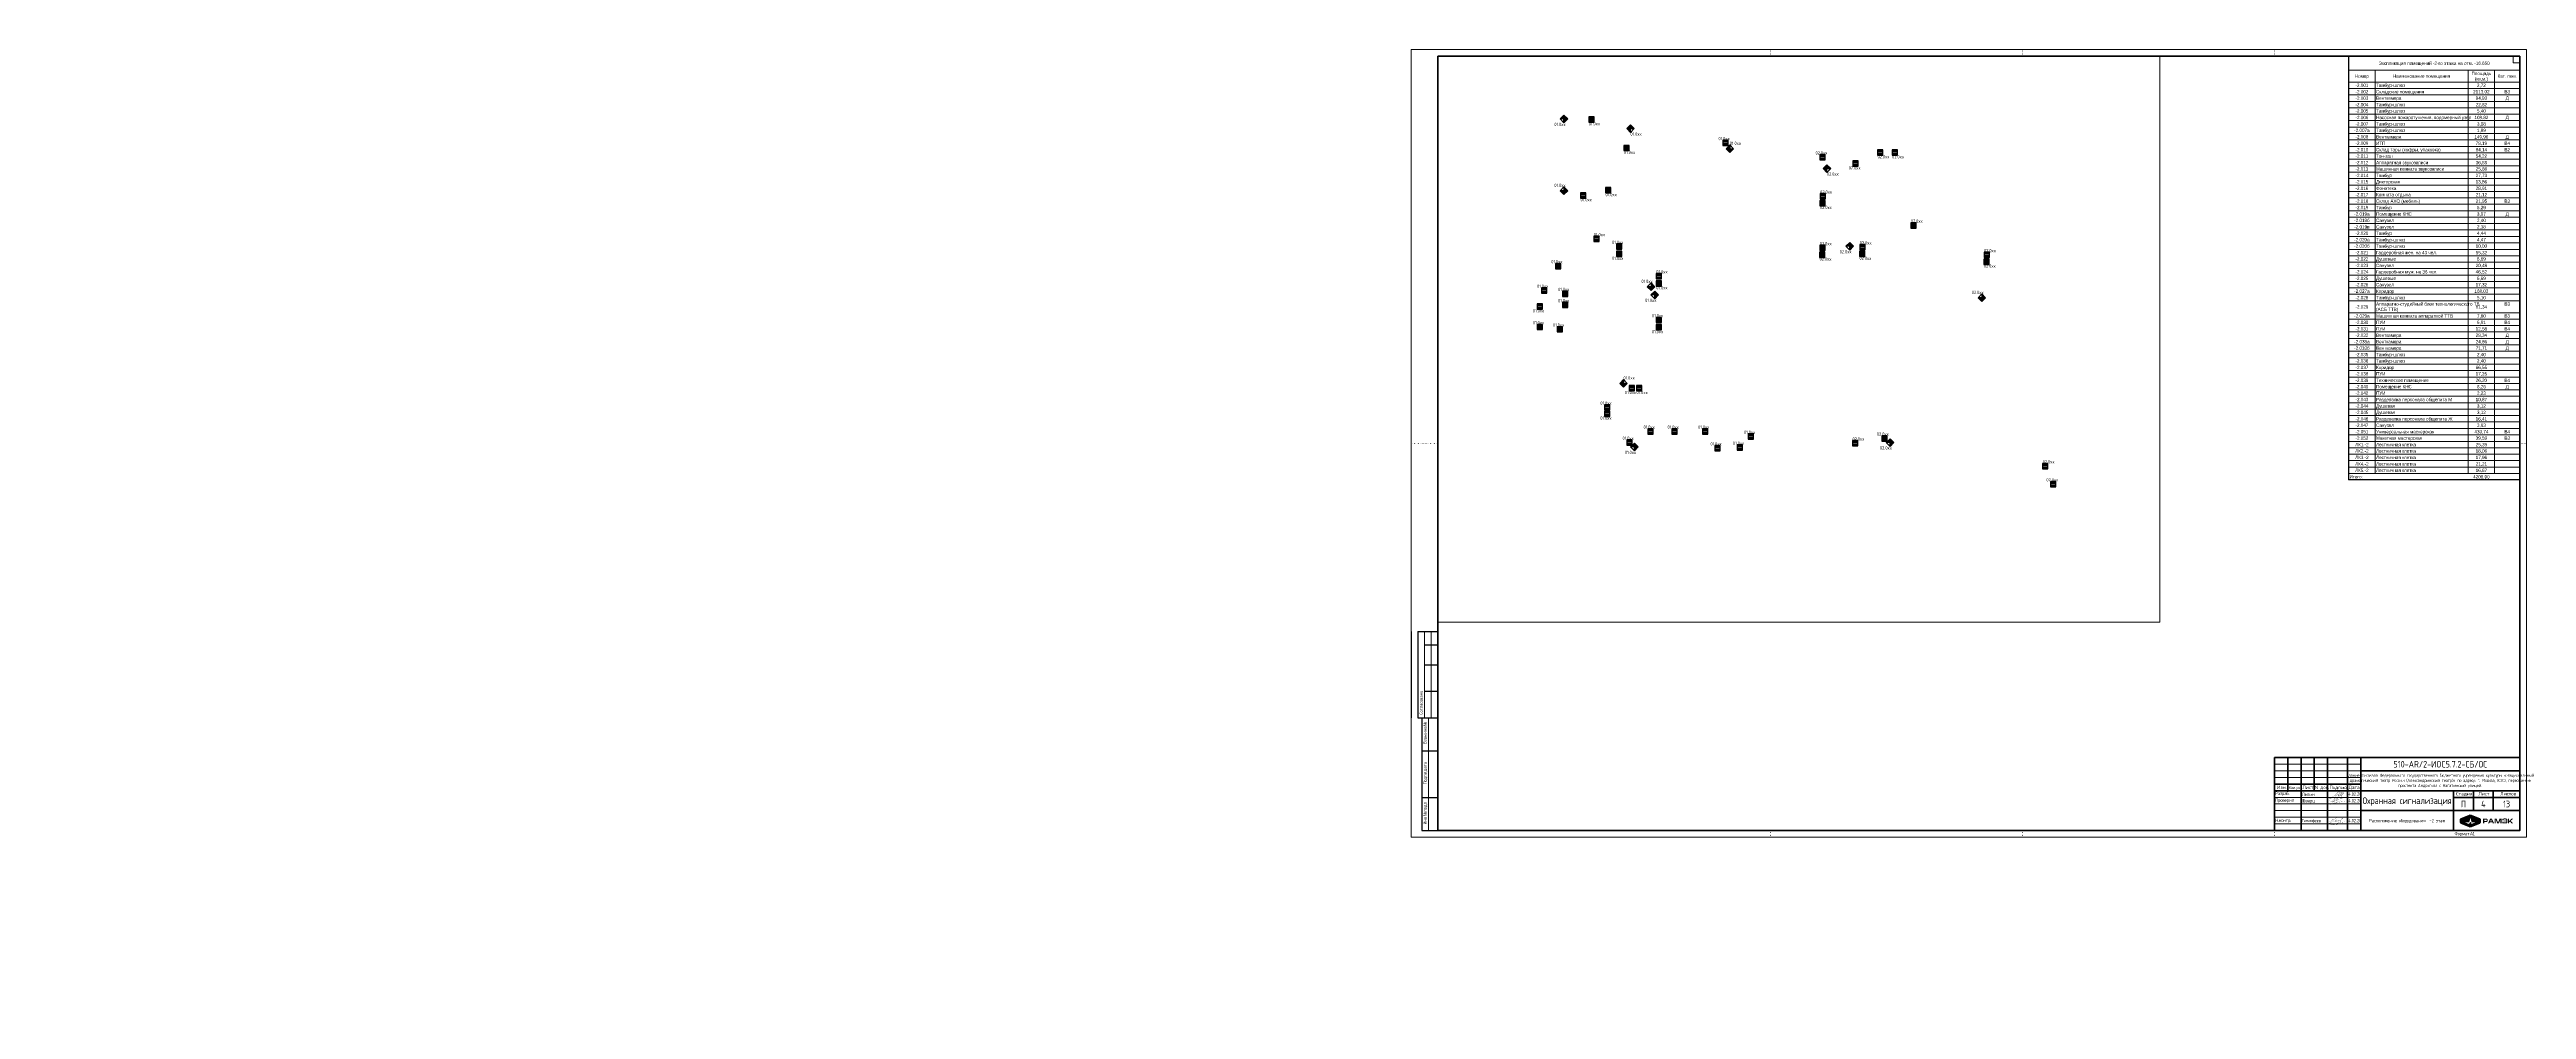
# Paper-space layout '-2 этаж_А1' of a CAD drawing. Header units: millimetres. Extents: x -1027 to 841, y -130 to 594.
# The model-space entities are those that its viewports show. They can reach past a viewport. Long polylines and large blocks are cut down to what shows.
import ezdxf
from ezdxf.enums import TextEntityAlignment as Align

# ---------------------------------------------------------------- set-up
doc = ezdxf.new("R2010")
doc.units = ezdxf.units.MM
doc.linetypes.add('Точки', pattern=[1, 0, -1])
for name, color, linetype, lineweight in [('Графика спецификации', 7, 'Continuous', 9), ('Линии перегиба', 7, 'Точки', 9), ('Обычные линии', 7, 'Continuous', 25), ('Основные надписи', 7, 'Continuous', 9), ('Тонкие линии', 7, 'Continuous', 18), ('Черная_6__С', 7, 'Continuous', 50)]:
    doc.layers.add(name, color=color, linetype=linetype, lineweight=lineweight)
doc.layers.add('Охранная сигнализация', color=5, linetype='Continuous')
doc.layers.add('Штамп', color=250, linetype='Continuous')
doc.styles.add('-ISOCPEUR-', font='ISOCPEUR.TTF', dxfattribs={"width": 0.8, "height": 2.5})
doc.styles.add('Arial Narrow_5', font='Arial Narrow.ttf', dxfattribs={"height": 2.5})
doc.styles.add('Arial Narrow_7', font='Arial Narrow.ttf', dxfattribs={"width": 0.9, "height": 2.5})

# ---------------------------------------------------------------- blocks, each defined once
blk = doc.blocks.new('LOGO-RAMEC')
h = blk.add_hatch(color=160)
h.dxf.hatch_style = 1
h.paths.add_polyline_path([(13.7, 1.8), (7.7, 4.3, 0.200197), (6.4, 4.3), (0.4, 1.8, 0.302672), (0, 1.2), (0, -1.2, 0.302672), (0.4, -1.8), (6.4, -4.3, 0.200197), (7.7, -4.3), (13.7, -1.8, 0.302672), (14.2, -1.2), (14.2, 1.2, 0.302672)])
h.paths.add_polyline_path([(6, -0.5), (7.1, 3.6), (8.1, -0.5), (13.4, -0.5), (7.8, -2.8), (7.1, -1), (6.3, -2.8), (0.8, -0.5)], flags=16)
h = blk.add_hatch(color=160)
h.dxf.hatch_style = 1
h.paths.add_polyline_path([(18, 1.7), (17.5, 1.7), (16.6, 1.7, 0.414214), (16.4, 1.5), (16.4, 1.3), (16.4, 0.8), (16.4, 0.4), (16.4, -0.1), (16.4, -0.5), (16.4, -0.9), (16.4, -1.4), (16.4, -1.8), (16.8, -1.8), (17.2, -1.8), (17.2, -1.3), (17.2, -0.8), (17.5, -0.8), (17.9, -0.8), (18.2, -0.8), (18.6, -0.8), (19, -0.7), (19.3, -0.6), (19.5, -0.4), (19.7, 0), (19.7, 0.5), (19.7, 1), (19.5, 1.3), (19.3, 1.5), (19, 1.7), (18.6, 1.7)])
h.paths.add_polyline_path([(18.4, 1), (18.6, 1), (18.8, 0.9), (18.9, 0.8), (18.9, 0.7), (18.9, 0.5), (18.9, 0.3), (18.9, 0.1), (18.8, 0), (18.6, -0.1), (18.4, -0.1), (18.1, -0.1), (17.8, -0.1), (17.5, -0.1), (17.2, -0.1), (17.2, 0.5), (17.2, 1), (17.5, 1), (17.8, 1), (18.1, 1)], flags=16)
h.paths.add_polyline_path([(23.7, -0.5), (23.5, -0.1), (23.3, 0.4), (23.1, 0.8), (22.9, 1.3), (22.7, 1.6, 0.284079), (22.6, 1.7), (22.1, 1.7), (21.7, 1.7, 0.284079), (21.5, 1.6), (21.3, 1.3), (21.1, 0.8), (20.9, 0.4), (20.7, -0.1), (20.5, -0.5), (20.3, -0.9), (20.1, -1.4), (19.9, -1.8), (20.3, -1.8), (20.7, -1.8), (21, -1.4), (21.2, -0.9), (21.6, -0.9), (22.1, -0.9), (22.6, -0.9), (23.1, -0.9), (23.3, -1.4), (23.5, -1.8), (23.9, -1.8), (24.4, -1.8), (24.2, -1.4), (24, -1)])
h.paths.add_polyline_path([(22.7, -0.3), (22.4, -0.3), (22.1, -0.3), (21.8, -0.3), (21.5, -0.3), (21.6, 0.1), (21.8, 0.4), (21.9, 0.7), (22.1, 1.1), (22.1, 1.1), (22.3, 0.7), (22.4, 0.4), (22.6, 0.1)], flags=16)
h.paths.add_polyline_path([(24.7, -0.5), (24.7, -0.9), (24.7, -1.4), (24.7, -1.8), (25.1, -1.8), (25.4, -1.8), (25.4, -1.5), (25.4, -1.1), (25.4, -0.8), (25.4, -0.4), (25.4, -0.1), (25.4, 0.3), (25.4, 0.7), (25.4, 1), (25.6, 1), (25.7, 0.7), (25.8, 0.3), (26, -0.1), (26.1, -0.4), (26.2, -0.8), (26.4, -1.1), (26.5, -1.5), (26.6, -1.7, 0.314645), (26.8, -1.8), (27.2, -1.8), (27.6, -1.8, 0.311598), (27.8, -1.7), (27.9, -1.5), (28, -1.1), (28.2, -0.8), (28.3, -0.4), (28.4, -0.1), (28.6, 0.3), (28.7, 0.7), (28.8, 1), (28.9, 1), (28.9, 0.7), (28.9, 0.3), (28.9, -0.1), (28.9, -0.4), (28.9, -0.8), (28.9, -1.1), (28.9, -1.5), (28.9, -1.8), (29.3, -1.8), (29.7, -1.8), (29.7, -1.4), (29.7, -1), (29.7, -0.5), (29.7, -0.1), (29.7, 0.4), (29.7, 0.8), (29.7, 1.3), (29.7, 1.5, 0.414214), (29.5, 1.7), (29.4, 1.7), (29, 1.7), (28.6, 1.7), (28.4, 1.7, 0.319979), (28.2, 1.6), (28.2, 1.4), (28, 1), (27.9, 0.7), (27.8, 0.3), (27.6, -0.1), (27.5, -0.4), (27.4, -0.8), (27.2, -1.1), (27.2, -1.1), (27, -0.8), (26.9, -0.4), (26.8, -0.1), (26.6, 0.3), (26.5, 0.6), (26.4, 1), (26.2, 1.4), (26.2, 1.6, 0.311598), (26, 1.7), (25.8, 1.7), (25.4, 1.7), (25, 1.7), (24.9, 1.7, 0.414214), (24.7, 1.5), (24.7, 1.3), (24.7, 0.8), (24.7, 0.4), (24.7, -0.1)])
h.paths.add_polyline_path([(32.1, -1.8), (32.4, -1.8), (32.8, -1.8), (33.3, -1.8), (33.6, -1.7), (33.8, -1.4), (33.9, -1.1), (34, -0.6), (34, -0.1), (34, 0.5), (33.9, 1), (33.8, 1.4), (33.6, 1.6), (33.2, 1.7), (32.7, 1.8), (32.4, 1.8), (32.1, 1.8), (31.8, 1.8), (31.5, 1.8), (31, 1.7), (30.7, 1.6), (30.4, 1.4), (30.3, 1.1), (30.2, 0.5), (30.6, 0.5), (31, 0.5), (31, 0.7), (31.1, 0.9), (31.2, 1), (31.3, 1), (31.6, 1.1), (32.1, 1.1), (32.6, 1.1), (32.8, 1), (33, 1), (33.1, 0.9), (33.2, 0.7), (33.2, 0.4), (33.2, 0.3), (32.7, 0.3), (32.2, 0.3), (31.8, 0.3), (31.3, 0.3), (31.3, -0.3), (31.8, -0.3), (32.2, -0.3), (32.7, -0.3), (33.2, -0.3), (33.2, -0.5), (33.2, -0.8), (33.1, -0.9), (33, -1.1), (32.8, -1.1), (32.6, -1.1), (32.1, -1.1), (31.6, -1.1), (31.3, -1.1), (31.2, -1.1), (31.1, -1), (31, -0.8), (31, -0.6), (30.6, -0.6), (30.2, -0.6), (30.2, -1.1), (30.3, -1.5), (30.5, -1.7), (30.9, -1.8), (31.4, -1.8), (31.7, -1.8)])
h.paths.add_polyline_path([(34.5, -0.5), (34.5, -0.9), (34.5, -1.4), (34.5, -1.8), (34.8, -1.8), (35.2, -1.8), (35.2, -1.5), (35.2, -1.1), (35.2, -0.9), (35.5, -0.7), (35.8, -0.4), (36.1, -0.7), (36.4, -1.1), (36.8, -1.5), (37.2, -1.8), (37.7, -1.8), (38.3, -1.8), (37.8, -1.4), (37.3, -0.9), (36.8, -0.4), (36.3, 0.1), (36.8, 0.5), (37.3, 0.9), (37.8, 1.3), (38.2, 1.7), (37.7, 1.7), (37.1, 1.7), (36.7, 1.4), (36.4, 1.1), (36, 0.7), (35.2, 0), (35.2, 0.4), (35.2, 0.7), (35.2, 1.1), (35.2, 1.4), (35.2, 1.7), (34.8, 1.7), (34.5, 1.7), (34.5, 1.3), (34.5, 0.8), (34.5, 0.4), (34.5, -0.1)])
at = {"color": 160}
blk.add_lwpolyline([(6.4, -4.3), (0.4, -1.8, -0.302672), (0, -1.2), (0, 1.2, -0.302672), (0.4, 1.8), (6.4, 4.3, -0.200197), (7.7, 4.3), (13.7, 1.8, -0.302672), (14.2, 1.2), (14.2, -1.2, -0.302672), (13.7, -1.8), (7.7, -4.3, -0.200197)], format="xyb", close=True, dxfattribs=at)
blk.add_lwpolyline([(7.1, -1), (6.3, -2.8), (0.8, -0.5), (6, -0.5), (7.1, 3.6), (8.1, -0.5), (13.4, -0.5), (7.8, -2.8)], close=True, dxfattribs=at)
at = {"color": 160, "lineweight": 25, "const_width": 0.02}
for points in [[(17.2, -0.8), (17.5, -0.8), (17.9, -0.8), (18.2, -0.8), (18.6, -0.8), (19, -0.7), (19.3, -0.6), (19.5, -0.4), (19.7, 0), (19.7, 0.5), (19.7, 1), (19.5, 1.3), (19.3, 1.5), (19, 1.7), (18.6, 1.7), (18, 1.7), (17.5, 1.7), (16.6, 1.7, 0.414214), (16.4, 1.5), (16.4, 1.3), (16.4, 0.8), (16.4, 0.4), (16.4, -0.1), (16.4, -0.5), (16.4, -0.9), (16.4, -1.4), (16.4, -1.8), (16.8, -1.8), (17.2, -1.8), (17.2, -1.3)], [(20.7, -1.8), (21, -1.4), (21.2, -0.9), (21.6, -0.9), (22.1, -0.9), (22.6, -0.9), (23.1, -0.9), (23.3, -1.4), (23.5, -1.8), (23.9, -1.8), (24.4, -1.8), (24.2, -1.4), (24, -1), (23.7, -0.5), (23.5, -0.1), (23.3, 0.4), (23.1, 0.8), (22.9, 1.3), (22.7, 1.6, 0.284079), (22.6, 1.7), (22.1, 1.7), (21.7, 1.7, 0.284079), (21.5, 1.6), (21.3, 1.3), (21.1, 0.8), (20.9, 0.4), (20.7, -0.1), (20.5, -0.5), (20.3, -0.9), (20.1, -1.4), (19.9, -1.8), (20.3, -1.8)], [(24.7, 1.5), (24.7, 1.3), (24.7, 0.8), (24.7, 0.4), (24.7, -0.1), (24.7, -0.5), (24.7, -0.9), (24.7, -1.4), (24.7, -1.8), (25.1, -1.8), (25.4, -1.8), (25.4, -1.5), (25.4, -1.1), (25.4, -0.8), (25.4, -0.4), (25.4, -0.1), (25.4, 0.3), (25.4, 0.7), (25.4, 1), (25.6, 1), (25.7, 0.7), (25.8, 0.3), (26, -0.1), (26.1, -0.4), (26.2, -0.8), (26.4, -1.1), (26.5, -1.5), (26.6, -1.7, 0.314645), (26.8, -1.8), (27.2, -1.8), (27.6, -1.8, 0.311598), (27.8, -1.7), (27.9, -1.5), (28, -1.1), (28.2, -0.8), (28.3, -0.4), (28.4, -0.1), (28.6, 0.3), (28.7, 0.7), (28.8, 1), (28.9, 1), (28.9, 0.7), (28.9, 0.3), (28.9, -0.1), (28.9, -0.4), (28.9, -0.8), (28.9, -1.1), (28.9, -1.5), (28.9, -1.8), (29.3, -1.8), (29.7, -1.8), (29.7, -1.4), (29.7, -1), (29.7, -0.5), (29.7, -0.1), (29.7, 0.4), (29.7, 0.8), (29.7, 1.3), (29.7, 1.5, 0.414214), (29.5, 1.7), (29.4, 1.7), (29, 1.7), (28.6, 1.7), (28.4, 1.7, 0.319979), (28.2, 1.6), (28.2, 1.4), (28, 1), (27.9, 0.7), (27.8, 0.3), (27.6, -0.1), (27.5, -0.4), (27.4, -0.8), (27.2, -1.1), (27.2, -1.1), (27, -0.8), (26.9, -0.4), (26.8, -0.1), (26.6, 0.3), (26.5, 0.6), (26.4, 1), (26.2, 1.4), (26.2, 1.6, 0.311598), (26, 1.7), (25.8, 1.7), (25.4, 1.7), (25, 1.7), (24.9, 1.7, 0.414214)]]:
    blk.add_lwpolyline(points, format="xyb", close=True, dxfattribs=at)
for points in [[(17.2, -0.1), (17.2, 0.5), (17.2, 1), (17.5, 1), (17.8, 1), (18.1, 1), (18.4, 1), (18.6, 1), (18.8, 0.9), (18.9, 0.8), (18.9, 0.7), (18.9, 0.5), (18.9, 0.3), (18.9, 0.1), (18.8, 0), (18.6, -0.1), (18.4, -0.1), (18.1, -0.1), (17.8, -0.1), (17.5, -0.1)], [(21.5, -0.3), (21.6, 0.1), (21.8, 0.4), (21.9, 0.7), (22.1, 1.1), (22.1, 1.1), (22.3, 0.7), (22.4, 0.4), (22.6, 0.1), (22.7, -0.3), (22.4, -0.3), (22.1, -0.3), (21.8, -0.3)], [(31.3, 0.3), (31.3, -0.3), (31.8, -0.3), (32.2, -0.3), (32.7, -0.3), (33.2, -0.3), (33.2, -0.5), (33.2, -0.8), (33.1, -0.9), (33, -1.1), (32.8, -1.1), (32.6, -1.1), (32.1, -1.1), (31.6, -1.1), (31.3, -1.1), (31.2, -1.1), (31.1, -1), (31, -0.8), (31, -0.6), (30.6, -0.6), (30.2, -0.6), (30.2, -1.1), (30.3, -1.5), (30.5, -1.7), (30.9, -1.8), (31.4, -1.8), (31.7, -1.8), (32.1, -1.8), (32.4, -1.8), (32.8, -1.8), (33.3, -1.8), (33.6, -1.7), (33.8, -1.4), (33.9, -1.1), (34, -0.6), (34, -0.1), (34, 0.5), (33.9, 1), (33.8, 1.4), (33.6, 1.6), (33.2, 1.7), (32.7, 1.8), (32.4, 1.8), (32.1, 1.8), (31.8, 1.8), (31.5, 1.8), (31, 1.7), (30.7, 1.6), (30.4, 1.4), (30.3, 1.1), (30.2, 0.5), (30.6, 0.5), (31, 0.5), (31, 0.7), (31.1, 0.9), (31.2, 1), (31.3, 1), (31.6, 1.1), (32.1, 1.1), (32.6, 1.1), (32.8, 1), (33, 1), (33.1, 0.9), (33.2, 0.7), (33.2, 0.4), (33.2, 0.3), (32.7, 0.3), (32.2, 0.3), (31.8, 0.3)], [(35.2, 1.7), (34.8, 1.7), (34.5, 1.7), (34.5, 1.3), (34.5, 0.8), (34.5, 0.4), (34.5, -0.1), (34.5, -0.5), (34.5, -0.9), (34.5, -1.4), (34.5, -1.8), (34.8, -1.8), (35.2, -1.8), (35.2, -1.5), (35.2, -1.1), (35.2, -0.9), (35.5, -0.7), (35.8, -0.4), (36.1, -0.7), (36.4, -1.1), (36.8, -1.5), (37.2, -1.8), (37.7, -1.8), (38.3, -1.8), (37.8, -1.4), (37.3, -0.9), (36.8, -0.4), (36.3, 0.1), (36.8, 0.5), (37.3, 0.9), (37.8, 1.3), (38.2, 1.7), (37.7, 1.7), (37.1, 1.7), (36.7, 1.4), (36.4, 1.1), (36, 0.7), (35.2, 0), (35.2, 0.4), (35.2, 0.7), (35.2, 1.1), (35.2, 1.4)]]:
    blk.add_lwpolyline(points, close=True, dxfattribs=at)
blk = doc.blocks.new('Лепин')
at = {"color": 172, "const_width": 0.107}
blk.add_lwpolyline([(1.2, -0.9), (1.9, -0.6), (2.4, -0.3), (3.2, 0.1), (4.2, 0.7), (5.2, 1.4), (6.4, 2.2), (8.5, 3.7), (9.6, 4.6), (10.3, 5.3), (10.3, 5.6), (10.1, 5.6), (9.7, 5.5), (9.2, 5.2), (8.1, 4.2), (7.1, 3.2), (6.4, 2.4), (5.8, 1.7), (5.8, 1.4), (5.9, 1.3), (6.3, 1.3), (7.5, 2), (8.8, 3), (10, 3.9), (10.1, 4.1), (9.9, 4.1), (9.5, 3.8), (9.1, 3.3), (8.6, 2.6), (8.2, 2.1), (8, 1.6), (8, 1.4), (8, 1.2), (8.5, 1.2), (8.8, 1.4), (11.1, 3.8), (11.1, 3.9), (10.9, 3.8), (10.4, 3.3), (10, 2.7), (9.8, 2), (9.7, 1.6), (9.9, 1.4), (10.7, 1.7), (11.6, 2.5), (12, 3.1), (12, 3.4), (11.7, 3.4), (11.1, 3.1), (10.8, 2.4), (10.5, 1.5), (10.5, 1.1), (10.6, 0.6), (11, 0.1), (11.3, -0.2), (11.3, -0.4), (11.2, -0.6), (10.7, -0.6), (9.9, -0.6), (8.1, -0.4), (7.2, -0.4), (6.4, -0.4), (5.9, -0.4), (5.8, -0.5), (5.9, -0.6), (6.9, -0.3), (8.4, 0.5), (9.7, 1.3), (12.7, 3.4)], dxfattribs=at)
blk = doc.blocks.new('Тимофеев')
at = {"color": 184, "ltscale": 200, "const_width": 0.1}
for points in [[(2.1, 1.6), (1.6, 1.5), (1.2, 1.2), (1.1, 1), (1.1, 0.7), (1.3, 0.6), (1.5, 0.5), (1.7, 0.5), (2, 0.6), (2.3, 0.9), (2.8, 1.5), (3.4, 2.4), (3.6, 2.9), (3.7, 3.2), (3.7, 3.5)], [(5, 3), (4.4, 2), (4.4, 1.8), (4.4, 1.7), (4.4, 1.6), (4.5, 1.6), (4.7, 1.7), (5.2, 2.1), (5.5, 2.4), (5.8, 2.8), (6, 2.9), (5.7, 2.5), (5.5, 2.1), (5.4, 1.8), (5.5, 1.7), (5.6, 1.7), (5.7, 1.8), (5.9, 2), (6.2, 2.2), (6.5, 2.5), (6.7, 2.7), (6.4, 2.3), (6.3, 2), (6.3, 1.8), (6.4, 1.7), (6.6, 1.8), (6.9, 1.9), (7.3, 2.3), (7.7, 2.6), (7.6, 2.5), (7.5, 2.4), (7.4, 2.2), (7.3, 2), (7.3, 1.9), (7.3, 1.9), (7.4, 1.9), (7.6, 1.9), (7.7, 2), (7.9, 2.1), (8, 2.3), (8.3, 2.5), (8.5, 2.7), (8.6, 2.8), (8.7, 2.9), (8.8, 3), (8.7, 2.9), (8.6, 2.8), (8.5, 2.6), (8.4, 2.5), (8.3, 2.3), (8.3, 2.1), (8.3, 2), (8.4, 2), (8.5, 2), (8.6, 2), (8.8, 2.2), (8.9, 2.3), (9.2, 2.5), (9.4, 2.7), (9.6, 3), (9.5, 2.9), (9.4, 2.6), (9.3, 2.5), (9.3, 2.4), (9.3, 2.3), (9.3, 2.2), (9.4, 2.1), (9.6, 2.1), (10, 2.7), (10.4, 3.1), (10.7, 3.4), (10.9, 3.6), (11.1, 3.9), (11, 3.8), (11.2, 4), (11.4, 4.2), (11.6, 4.5), (11.7, 4.6), (12, 5.1), (12, 5.1), (12, 5.1), (12.1, 5.3), (12.2, 5.4), (12.1, 5.5), (12.1, 5.6), (12, 5.7), (11.9, 5.7), (11.8, 5.7), (11.7, 5.6), (11.6, 5.5), (11.5, 5.5), (11.5, 5.4), (11.4, 5.2), (11.3, 5.1), (11.3, 5), (11.2, 4.9), (11.2, 4.8), (11.1, 4.7), (11.1, 4.5), (11, 4.3), (10.9, 4.2), (10.9, 4.2), (10.8, 3.9), (10.8, 3.9), (10.7, 3.7), (10.7, 3.6), (10.6, 3.4), (10.3, 3.1), (10.2, 2.8), (10, 2.6), (9.8, 2.3), (9.7, 1.9), (9.6, 1.7), (9.5, 1.6), (9.4, 1.4), (9.3, 1.2), (9.1, 1), (9, 0.8), (8.9, 0.6), (8.8, 0.5), (8.7, 0.3), (8.6, 0.2), (8.4, 0.1), (8.3, 0), (8.2, -0.1), (7.9, -0.2), (7.8, -0.3), (7.6, -0.3), (7.4, -0.4), (7.3, -0.5), (7.2, -0.5), (7.1, -0.5), (6.8, -0.5), (6.5, -0.5), (6.3, -0.6), (6, -0.6), (5.9, -0.6), (5.6, -0.6), (5.4, -0.5), (5.4, -0.5), (5.4, -0.5), (5.4, -0.5), (4, -0.5), (4, -0.5), (4, -0.5), (4, -0.5), (3.6, -0.5), (3, -0.6), (3, -0.6), (2.7, -0.6), (2.5, -0.6), (2.5, -0.5), (2.6, -0.5), (2.7, -0.5), (2.9, -0.5), (3.1, -0.4), (3.4, -0.4), (3.6, -0.3), (3.8, -0.3), (4.1, -0.2), (4.1, -0.2), (4.4, -0.1), (4.4, -0.1), (4.4, -0.1), (4.7, -0.1), (5.4, 0.1), (5.4, 0.1), (5.4, 0.1), (5.4, 0.1), (5.9, 0.2), (6.2, 0.2), (6.6, 0.3), (6.8, 0.4), (6.8, 0.4), (7.3, 0.5), (7.3, 0.5), (7.7, 0.6), (7.7, 0.6), (7.9, 0.7), (8, 0.7), (8.3, 0.8), (8.6, 0.8), (8.8, 0.9), (8.9, 0.9), (9.3, 0.9), (9.5, 1), (9.7, 1), (10, 1.1), (10.2, 1.1), (10.4, 1.1), (10.5, 1.1), (10.6, 1.2), (10.8, 1.2), (11.1, 1.3), (11.4, 1.3), (11.7, 1.4), (12, 1.4), (12.3, 1.4), (12.4, 1.5), (12.6, 1.5)], [(2.9, 2.5), (2.9, 2.5), (2.8, 2.5), (2.8, 2.7), (3.1, 2.8), (3.6, 3), (4.3, 3.1), (4.8, 3.3), (5.7, 3.7), (6.1, 3.9), (6.4, 4.1), (6.7, 4.4), (6.9, 4.7), (6.9, 5), (6.9, 5.1), (6.8, 5.1), (6.6, 5), (6.2, 4.6), (5.7, 4.2)], [(3.2, 1.2), (3.5, 1.7), (4, 2.4), (4.2, 2.8)]]:
    blk.add_lwpolyline(points, dxfattribs=at)
blk = doc.blocks.new('Шварц')
at = {"color": 174, "ltscale": 200, "const_width": 0.1}
blk.add_lwpolyline([(3.4, 4.8), (3.4, 4.6), (3.4, 4.2), (3.4, 3.9), (3.3, 3.6), (3.4, 3.4), (3.4, 3.4), (3.4, 3.3), (3.4, 3.1), (3.4, 2.8), (3.4, 2.7), (3.4, 2.5), (3.5, 2.4), (3.5, 2.2), (3.6, 2), (3.7, 1.9), (3.7, 1.8), (3.8, 1.6), (3.8, 1.5), (3.8, 1.4), (3.7, 1.4), (3.6, 1.4), (3.4, 1.5), (3.3, 1.6), (3.2, 1.7), (3, 1.7), (2.9, 1.8), (2.6, 1.9), (2.4, 2), (2.3, 2.1), (2.2, 2.1), (2, 2.2), (1.9, 2.3), (1.8, 2.4), (1.7, 2.6), (1.6, 2.6), (1.5, 2.7), (1.4, 2.8), (1.4, 2.8), (1.3, 2.9), (1.2, 3), (1.1, 3.2), (1.1, 3.2), (1.1, 3.3), (1.1, 3.5), (1.1, 3.5), (1.1, 3.7), (1.2, 3.8), (1.3, 3.9), (1.4, 3.9), (1.5, 4), (1.7, 4), (1.8, 4.1), (1.9, 4.1), (2, 4.2), (2.1, 4.3), (2.2, 4.3), (2.4, 4.3), (2.5, 4.4), (2.6, 4.4), (2.7, 4.4), (2.9, 4.5), (3.1, 4.6), (3.3, 4.6), (3.5, 4.7), (3.7, 4.7), (3.8, 4.8), (4, 4.8), (4.2, 4.9), (4.4, 4.9), (4.5, 5), (4.6, 5), (4.8, 5), (4.9, 5), (5, 5), (5.2, 5.1), (5.4, 5.1), (5.5, 5.1), (5.7, 5.2), (5.8, 5.2), (5.8, 5.2), (5.9, 5.3), (5.9, 5.4), (5.9, 5.4), (5.8, 5.4), (5.7, 5.4), (5.6, 5.3), (5.6, 5.2), (5.5, 5), (5.4, 4.9), (5.4, 4.9), (5.3, 4.8), (5.3, 4.6), (5.2, 4.4), (5.1, 4.3), (5, 4.2), (4.9, 4.1), (4.8, 3.9), (4.8, 3.8), (4.8, 3.7), (4.7, 3.6), (4.7, 3.5), (4.6, 3.4), (4.6, 3.2), (4.5, 3), (4.5, 2.9), (4.5, 2.8), (4.4, 2.6), (4.4, 2.5), (4.3, 2.4), (4.3, 2.3), (4.3, 2.1), (4.3, 1.9), (4.2, 1.7), (4.3, 1.6), (4.3, 1.5), (4.4, 1.6), (4.4, 1.6), (4.5, 1.7), (4.6, 1.8), (4.6, 1.9), (4.7, 2), (4.7, 2.1), (4.8, 2.3), (4.9, 2.3), (4.9, 2.4), (4.9, 2.5), (5, 2.6), (5, 2.8), (5.1, 2.9), (5.1, 3), (5.2, 3.1), (5.3, 3.2), (5.3, 3.3), (5.3, 3.3), (5.4, 3.4), (5.4, 3.6), (5.5, 3.7), (5.5, 3.8), (5.5, 3.9), (5.6, 4), (5.6, 4.1), (5.6, 4.2), (5.6, 4.3), (5.6, 4.4), (5.6, 4.2), (5.6, 4.1), (5.6, 4.1), (5.6, 4), (5.6, 4), (5.5, 3.9), (5.5, 3.7), (5.5, 3.6), (5.5, 3.5), (5.4, 3.4), (5.4, 3.3), (5.4, 3.2), (5.4, 3.1), (5.3, 3), (5.3, 2.9), (5.3, 2.8), (5.3, 2.7), (5.2, 2.6), (5.2, 2.5), (5.2, 2.4), (5.2, 2.3), (5.2, 2.2), (5.2, 2), (5.2, 2), (5.2, 2), (5.3, 2), (5.4, 2), (5.5, 2.1), (5.5, 2.1), (5.6, 2.3), (5.7, 2.3), (5.7, 2.4), (5.7, 2.5), (5.8, 2.6), (5.8, 2.6), (5.9, 2.7), (6, 2.8), (6, 2.9), (6.1, 3), (6.2, 3.1), (6.3, 3.2), (6.3, 3.3), (6.4, 3.4), (6.4, 3.4), (6.5, 3.6), (6.5, 3.6), (6.6, 3.7), (6.7, 3.9), (6.7, 4), (6.8, 4.1), (6.8, 4.2), (6.8, 4.3), (6.9, 4.4), (6.9, 4.5), (6.9, 4.4), (6.8, 4.4), (6.7, 4.2), (6.7, 4.1), (6.6, 4), (6.6, 3.9), (6.5, 3.8), (6.5, 3.6), (6.4, 3.5), (6.4, 3.4), (6.4, 3.4), (6.3, 3.3), (6.3, 3.2), (6.3, 3.2), (6.2, 3.1), (6.2, 3), (6.1, 2.8), (6.1, 2.7), (6.2, 2.6), (6.2, 2.5), (6.2, 2.5), (6.3, 2.5), (6.4, 2.6), (6.4, 2.6), (6.6, 2.7), (6.7, 2.8), (6.7, 2.9), (6.7, 2.9), (6.8, 3), (6.9, 3.2), (7, 3.3), (7.2, 3.5), (7.3, 3.7), (7.4, 3.8), (7.5, 3.8), (7.6, 4), (7.7, 4.1), (7.7, 4.3), (7.8, 4.4), (7.9, 4.4), (7.9, 4.5), (8, 4.6), (8, 4.7), (8.1, 4.8), (8.1, 4.9), (8.2, 5), (8.3, 5.1), (8.3, 5.2), (8.3, 5.3), (8.3, 5.4), (8.3, 5.4), (8.2, 5.4), (8.2, 5.3), (8.1, 5.2), (8.1, 5.1), (8, 5), (8, 4.9), (7.9, 4.9), (7.9, 4.8), (7.8, 4.6), (7.7, 4.5), (7.7, 4.4), (7.6, 4.3), (7.6, 4.2), (7.5, 4.1), (7.4, 4), (7.4, 3.9), (7.3, 3.8), (7.3, 3.7), (7.2, 3.6), (7.2, 3.5), (7.1, 3.5), (7.1, 3.4), (7.1, 3.3), (7, 3.2), (6.9, 3.1), (6.9, 3.1), (6.9, 3), (6.9, 2.9), (6.9, 2.8), (6.9, 2.7), (7, 2.7), (7, 2.6), (7, 2.6), (7.1, 2.6), (7.2, 2.6), (7.2, 2.7), (7.3, 2.7), (7.4, 2.7), (7.4, 2.7), (7.5, 2.8), (7.6, 2.8), (7.6, 2.8), (7.7, 2.9), (7.8, 2.9), (7.8, 3), (8, 3.1), (8.1, 3.2), (8.1, 3.3), (8, 3.4), (7.9, 3.5), (7.8, 3.5), (7.7, 3.5), (7.6, 3.4), (7.5, 3.4), (7.5, 3.3), (7.6, 3.3), (7.7, 3.2), (7.8, 3.2), (8, 3.2), (8.1, 3.2), (8.1, 3.3), (8.2, 3.3), (8.3, 3.3), (8.4, 3.3), (8.5, 3.3), (8.7, 3.3), (8.8, 3.3), (8.9, 3.3), (9.1, 3.3), (9.2, 3.3), (9.3, 3.3), (9.3, 3.3), (9.4, 3.3), (9.5, 3.3), (9.6, 3.3), (9.8, 3.3), (9.8, 3.2), (9.9, 3.2), (10.1, 3.2), (10.1, 3.2), (10.2, 3.2), (10.2, 3.1), (10.2, 3), (10.2, 3), (10.2, 2.8), (10.1, 2.8), (10, 2.7), (9.9, 2.6), (9.9, 2.6), (9.7, 2.5), (9.6, 2.4), (9.5, 2.4), (9.5, 2.4), (9.2, 2.3), (9.1, 2.2), (8.9, 2.1), (8.8, 2), (8.7, 2), (8.5, 1.9), (8.3, 1.8), (8.2, 1.8), (8, 1.7), (7.6, 1.6), (7.4, 1.5), (7.2, 1.5), (7, 1.4), (6.8, 1.3), (6.5, 1.2), (6.3, 1.1), (6.3, 1.1), (6, 1), (5.9, 1), (5.6, 0.9), (5.4, 0.8), (5, 0.7), (4.7, 0.6), (4.5, 0.5), (4.3, 0.5), (4, 0.4), (3.9, 0.3), (3.6, 0.2), (3.3, 0.1), (3.1, 0.1), (2.9, 0), (2.5, -0.1), (2.2, -0.2), (2.2, -0.2), (2.1, -0.3), (2.1, -0.3), (2.3, -0.2), (2.6, -0.2), (2.7, -0.1), (3.1, 0), (3.4, 0), (3.9, 0.2), (4.3, 0.3), (4.4, 0.3), (4.8, 0.5), (4.9, 0.5), (6, 0.7), (6, 0.8), (6.2, 0.8), (6.8, 0.9), (7.1, 0.9), (7.4, 1), (7.6, 1.1), (7.9, 1.2), (8.2, 1.2), (8.2, 1.2), (8.4, 1.3), (8.6, 1.3), (8.9, 1.3), (9.2, 1.4), (9.4, 1.4), (9.6, 1.5), (9.9, 1.5), (10.2, 1.6), (10.4, 1.6), (10.6, 1.6), (11.2, 1.7), (11.4, 1.7), (11.6, 1.8), (12.1, 1.8), (12.3, 1.8), (12.7, 1.9), (13.1, 2), (13.4, 2), (13.7, 2), (13.9, 2.1)], dxfattribs=at)
blk = doc.blocks.new('Рамка 2')
at = {"layer": 'Штамп', "color": 7, "linetype": 'Continuous', "lineweight": 15}
for p, q in [((-120, 50), (-185, 50)), ((-120, 45), (-185, 45)), ((-120, 40), (-185, 40)), ((-120, 25), (-185, 25)), ((-120, 20), (-185, 20)), ((-120, 15), (-185, 15)), ((-120, 10), (-185, 10)), ((-120, 5), (-185, 5))]:
    blk.add_line(p, q, dxfattribs=at)
at = {"layer": 'Штамп', "color": 7, "linetype": 'Continuous', "lineweight": 35}
for p, q in [((-175, 55), (-175, 30)), ((-165, 55), (-165, 0)), ((-155, 55), (-155, 30)), ((-145, 55), (-145, 0)), ((-130, 55), (-130, 0)), ((-120, 55), (-120, 0)), ((-120, 45), (-120, 45)), ((0, 45), (-120, 45)), ((-120, 35), (-185, 35)), ((0, 30), (-185, 30)), ((-50, 30), (-50, 0)), ((0, 25), (-50, 25)), ((-35, 30), (-35, 15)), ((-20, 30), (-20, 15)), ((0, 15), (-120, 15))]:
    blk.add_line(p, q, dxfattribs=at)
at = {"layer": 'Штамп', "color": 7, "linetype": 'Continuous', "lineweight": 35, "flags": 128}
blk.add_lwpolyline([(-185, 55), (0, 55), (0, 0), (-185, 0)], close=True, dxfattribs=at)
at = {"xscale": 1.040056588551762, "yscale": 1.040056588551762, "zscale": 1.040056588551762}
blk.add_blockref('LOGO-RAMEC', (-44.7, 7.2), dxfattribs=at)
at = {"layer": 'Defpoints'}
for name, p in [('Шварц', (-145, 20)), ('Тимофеев', (-145, 5))]:
    blk.add_blockref(name, p, dxfattribs=at)
at = {"layer": 'Defpoints', "color": 172}
blk.add_blockref('Лепин', (-145, 25), dxfattribs=at)
at = {"style": '-ISOCPEUR-', "width": 0.8, "flags": 8}
for tag, height, p in [('PROJECTNUMBER', 5, (-60, 50)), ('DATE', 2.5, (-125, 27.5)), ('DATE', 2.5, (-125, 22.5)), ('SYSTEM', 5, (-85, 22.5)), ('PHASE', 5, (-42.5, 20)), ('LIST', 5, (-27.5, 20)), ('DATE', 2.5, (-125, 7.5)), ('LAYOUTDESC', 2.5, (-85, 7.5))]:
    blk.add_attdef(tag, text='', height=height, dxfattribs=at).set_placement(p, align=Align.MIDDLE_CENTER)
at = {"style": '-ISOCPEUR-', "width": 0.8}
blk.add_attdef('LISTS', text='', height=5, dxfattribs=at).set_placement((-10, 20), align=Align.MIDDLE_CENTER)
at = {"layer": 'Штамп', "color": 7, "linetype": 'Continuous', "lineweight": 20, "style": '-ISOCPEUR-'}
for s, height, p in [('Изм.', 2.5, (-183.1, 31.3)), ('Кол.уч.', 2, (-174.1, 31.3)), ('Лист', 2.5, (-164, 31.3)), ('N док.', 2.5, (-154.6, 31.3)), ('Подпись', 2.5, (-143.5, 31.2)), ('Дата', 2.5, (-129.1, 31.3)), ('Стадия', 2.5, (-48, 26.5)), ('Лист', 2.5, (-31.3, 26.5)), ('Листов', 2.5, (-14.8, 26.5))]:
    blk.add_text(s, height=height, dxfattribs=at).set_placement(p)
at = {"layer": 'Штамп', "color": 9, "ltscale": 14.285714, "insert": (-60, 37.5), "char_height": 2.5, "width": 120, "attachment_point": 5, "style": '-ISOCPEUR-'}
blk.add_mtext('{\\H0.91667x;\\C256;Здание филиала Федерального государственного бюджетного учреждения культуры «Национальный драматический театр России (Александринский театр)» по адресу: г. Москва, ЮАО, пересечение проспекта Андропова с Нагатинской улицей.}', dxfattribs=at)
at = {"layer": 'Штамп', "color": 7, "linetype": 'Continuous', "lineweight": 20, "char_height": 2.5, "width": 19, "attachment_point": 4, "style": '-ISOCPEUR-'}
for s, insert in [('Разраб.', (-184.4, 27.6)), ('Проверил', (-184.4, 22.6)), ('Лепин', (-164.4, 27.2)), ('Шварц', (-164.4, 22.2)), ('Н.контр.', (-184.3, 7.4)), ('Тимофеев', (-164.4, 7.2))]:
    blk.add_mtext(s, dxfattribs=dict(at, insert=insert))
blk = doc.blocks.new('_ЛИ__Форма 3_ Графическая часть - А1А-4542602-План -2-го этажа на отм_ -16_650')
at = {"layer": 'Линии перегиба'}
for p, q in [((271, 594), (271, 589)), ((461, 594), (461, 589)), ((651, 594), (651, 589)), ((841, 594), (841, 589)), ((20, 297), (0, 297)), ((841, 297), (836, 297)), ((271, 0), (271, 5)), ((461, 0), (461, 5)), ((651, 0), (651, 5)), ((841, 0), (841, 5))]:
    blk.add_line(p, q, dxfattribs=at)
at = {"layer": 'Обычные линии'}
for p, q in [((0, 155), (0, 90)), ((5, 155), (5, 90)), ((5, 155), (20, 155)), ((10, 145), (20, 145)), ((10, 130), (20, 130)), ((10, 110), (20, 110)), ((5, 90), (20, 90)), ((8, 90), (8, 5)), ((8, 65), (20, 65)), ((8, 30), (20, 30)), ((8, 5), (20, 5))]:
    blk.add_line(p, q, dxfattribs=at)
at = {"layer": 'Основные надписи'}
for p, q in [((831, 589), (831, 584)), ((831, 584), (836, 584))]:
    blk.add_line(p, q, dxfattribs=at)
at = {"layer": 'Тонкие линии', "lineweight": 9}
for p, q in [((0, 594), (0, 0)), ((0, 594), (841, 594)), ((841, 594), (841, 0)), ((10, 155), (10, 90)), ((15, 155), (15, 90)), ((13, 90), (13, 5)), ((841, 0), (0, 0))]:
    blk.add_line(p, q, dxfattribs=at)
at = {"layer": 'Черная_6__С'}
for p, q in [((20, 589), (20, 5)), ((836, 589), (20, 589)), ((836, 5), (836, 589)), ((20, 5), (836, 5)), ((786, 5), (836, 5)), ((836, 5), (836, 10))]:
    blk.add_line(p, q, dxfattribs=at)
at = {"layer": 'Основные надписи', "char_height": 2.5, "attachment_point": 1, "rotation": 90}
for s, insert, width, style in [('Согласовано', (6.2, 92.5), 18.832, '-ISOCPEUR-'), ('\\fArial Narrow|b0|i0|c204|p34|;\\W.9;№', (9.2, 83.5), 3.391, '-ISOCPEUR-'), ('Взам', (9.2, 70.3), 7.432, '-ISOCPEUR-'), ('инв', (9.2, 77.8), 5.123, '-ISOCPEUR-'), ('. ', (9.2, 82), 1.732, '-ISOCPEUR-'), ('. ', (9.2, 76.4), 1.732, '-ISOCPEUR-'), ('Подп', (9.2, 39.9), 7.504, '-ISOCPEUR-'), ('\\fArial Narrow|b0|i0|c204|p34|;\\W.9;и', (9.2, 47.5), 1.732, '-ISOCPEUR-'), ('дата', (9.2, 49.7), 6.71, '-ISOCPEUR-'), ('. ', (9.2, 46.1), 1.732, '-ISOCPEUR-'), ('подл', (9.2, 19.3), 7.071, '-ISOCPEUR-'), ('\\fArial Narrow|b0|i0|c204|p34|;\\W.9;.', (9.2, 25.1), 0.866, 'Arial Narrow_7'), ('\\fArial Narrow|b0|i0|c204|p34|;\\W.9;№', (9.2, 15.7), 3.391, '-ISOCPEUR-'), ('Инв', (9.2, 9.7), 5.628, '-ISOCPEUR-'), ('. ', (9.2, 14.3), 1.732, 'Arial Narrow_7'), ('\\fArial Narrow|b0|i0|c204|p34|;\\W.9; ', (-1026.8, -41.2), 0.866, 'Arial Narrow_7'), ('\\fArial Narrow|b0|i0|c204|p34|;\\W.9; ', (-1021.8, -41.2), 0.866, 'Arial Narrow_7'), ('\\fArial Narrow|b0|i0|c204|p34|;\\W.9; ', (-1023.8, -99.5), 0.866, 'Arial Narrow_7'), ('\\fArial Narrow|b0|i0|c204|p34|;\\W.9; ', (-1023.8, -130), 0.866, 'Arial Narrow_7')]:
    blk.add_mtext(s, dxfattribs=dict(at, insert=insert, width=width, style=style))
at = {"layer": 'Основные надписи', "char_height": 2.5, "attachment_point": 1, "style": '-ISOCPEUR-'}
for s, insert, width in [('Формат', (786.8, 3.9), 12.426), (': ', (797, 3.9), 1.924), ('\\fArial Narrow|b0|i0|c204|p34|;А', (798.6, 3.9), 2.325), ('\\fArial Narrow|b0|i0|c204|p34|;1', (800.5, 3.9), 1.924)]:
    blk.add_mtext(s, dxfattribs=dict(at, insert=insert, width=width))
blk = doc.blocks.new('*U10')
h = blk.add_hatch(color=256)
h.dxf.hatch_style = 1
h.paths.add_polyline_path([(-4, 1.3), (-4, 0), (0, 0), (0, 1.3)])
h.paths.add_polyline_path([(-4, 4), (-4, 2.7), (0, 2.7), (0, 4)])
for points in [[(-4, 0), (0, 0), (0, 4), (-4, 4)], [(-4, 2.7), (0, 2.7), (0, 4), (-4, 4)], [(-4, 0), (0, 0), (0, 1.3), (-4, 1.3)]]:
    blk.add_lwpolyline(points, close=True)
at = {"style": '-ISOCPEUR-', "width": 0.8}
blk.add_attdef('ADDR', (0, 4), '', height=2.5, dxfattribs=at)
blk = doc.blocks.new('*U11')
h = blk.add_hatch(color=256)
h.dxf.hatch_style = 1
h.paths.add_polyline_path([(-4, -2.7), (-4, -4), (0, -4), (0, -2.7)])
h.paths.add_polyline_path([(-4, 0), (-4, -1.3), (0, -1.3), (0, 0)])
for points in [[(-4, -4), (0, -4), (0, 0), (-4, 0)], [(-4, -1.3), (0, -1.3), (0, 0), (-4, 0)], [(-4, -4), (0, -4), (0, -2.7), (-4, -2.7)]]:
    blk.add_lwpolyline(points, close=True)
at = {"style": '-ISOCPEUR-', "width": 0.8}
blk.add_attdef('ADDR', (0, -4), '', height=2.5, dxfattribs=at)
blk = doc.blocks.new('*U4')
h = blk.add_hatch(color=256)
h.dxf.hatch_style = 1
h.paths.add_polyline_path([(-2.8, 0), (-5.7, -2.8), (-2.8, -2.8), (-2.8, -5.7), (0, -2.8)])
for points in [[(-2.8, 0), (-5.7, -2.8), (-2.8, -5.7), (0, -2.8)], [(-2.8, -2.8), (-5.7, -2.8), (-2.8, -5.7), (-2.8, -2.8)]]:
    blk.add_lwpolyline(points, close=True)
at = {"style": '-ISOCPEUR-', "width": 0.8}
blk.add_attdef('ADDR', (-2.8, -5.7), '', height=2.5, dxfattribs=at)
blk = doc.blocks.new('*U12')
h = blk.add_hatch(color=256)
h.dxf.hatch_style = 1
h.paths.add_polyline_path([(0, 1.3), (0, 0), (4, 0), (4, 1.3)])
h.paths.add_polyline_path([(0, 4), (0, 2.7), (4, 2.7), (4, 4)])
for points in [[(0, 0), (4, 0), (4, 4), (0, 4)], [(0, 2.7), (4, 2.7), (4, 4), (0, 4)], [(0, 0), (4, 0), (4, 1.3), (0, 1.3)]]:
    blk.add_lwpolyline(points, close=True)
at = {"style": '-ISOCPEUR-', "width": 0.8}
blk.add_attdef('ADDR', (0, 4), '', height=2.5, dxfattribs=at)
blk = doc.blocks.new('*U13')
h = blk.add_hatch(color=256)
h.dxf.hatch_style = 1
h.paths.add_polyline_path([(0, -2.7), (0, -4), (4, -4), (4, -2.7)])
h.paths.add_polyline_path([(0, 0), (0, -1.3), (4, -1.3), (4, 0)])
for points in [[(0, -4), (4, -4), (4, 0), (0, 0)], [(0, -1.3), (4, -1.3), (4, 0), (0, 0)], [(0, -4), (4, -4), (4, -2.7), (0, -2.7)]]:
    blk.add_lwpolyline(points, close=True)
at = {"style": '-ISOCPEUR-', "width": 0.8}
blk.add_attdef('ADDR', (0, -4), '', height=2.5, dxfattribs=at)
blk = doc.blocks.new('*U5')
h = blk.add_hatch(color=256)
h.dxf.hatch_style = 1
h.paths.add_polyline_path([(2.8, 0), (5.7, 2.8), (2.8, 2.8), (2.8, 5.7), (0, 2.8)])
for points in [[(2.8, 0), (5.7, 2.8), (2.8, 5.7), (0, 2.8)], [(2.8, 2.8), (5.7, 2.8), (2.8, 5.7), (2.8, 2.8)]]:
    blk.add_lwpolyline(points, close=True)
at = {"style": '-ISOCPEUR-', "width": 0.8}
blk.add_attdef('ADDR', (2.8, 5.7), '', height=2.5, dxfattribs=at)
blk = doc.blocks.new('*U6')
h = blk.add_hatch(color=256)
h.dxf.hatch_style = 1
h.paths.add_polyline_path([(2.8, 0), (5.7, -2.8), (2.8, -2.8), (2.8, -5.7), (0, -2.8)])
for points in [[(2.8, 0), (5.7, -2.8), (2.8, -5.7), (0, -2.8)], [(2.8, -2.8), (5.7, -2.8), (2.8, -5.7), (2.8, -2.8)]]:
    blk.add_lwpolyline(points, close=True)
at = {"style": '-ISOCPEUR-', "width": 0.8}
blk.add_attdef('ADDR', (2.8, -5.7), '', height=2.5, dxfattribs=at)
blk = doc.blocks.new('*U7')
h = blk.add_hatch(color=256)
h.dxf.hatch_style = 1
h.paths.add_polyline_path([(-2.8, 0), (-5.7, -2.8), (-2.8, -2.8), (-2.8, -5.7), (0, -2.8)])
for points in [[(-2.8, 0), (-5.7, -2.8), (-2.8, -5.7), (0, -2.8)], [(-2.8, -2.8), (-5.7, -2.8), (-2.8, -5.7), (-2.8, -2.8)]]:
    blk.add_lwpolyline(points, close=True)
at = {"style": '-ISOCPEUR-', "width": 0.8}
blk.add_attdef('ADDR', (-2.8, -5.7), '', height=2.5, dxfattribs=at)
blk = doc.blocks.new('*U14')
h = blk.add_hatch(color=256)
h.dxf.hatch_style = 1
h.paths.add_polyline_path([(-4, 1.3), (-4, 0), (0, 0), (0, 1.3)])
h.paths.add_polyline_path([(-4, 4), (-4, 2.7), (0, 2.7), (0, 4)])
for points in [[(-4, 0), (0, 0), (0, 4), (-4, 4)], [(-4, 2.7), (0, 2.7), (0, 4), (-4, 4)], [(-4, 0), (0, 0), (0, 1.3), (-4, 1.3)]]:
    blk.add_lwpolyline(points, close=True)
at = {"style": '-ISOCPEUR-', "width": 0.8}
blk.add_attdef('ADDR', (0, 4), '', height=2.5, dxfattribs=at)
blk = doc.blocks.new('*U8')
h = blk.add_hatch(color=256)
h.dxf.hatch_style = 1
h.paths.add_polyline_path([(-2.8, 0), (-5.7, 2.8), (-2.8, 2.8), (-2.8, 5.7), (0, 2.8)])
for points in [[(-2.8, 0), (-5.7, 2.8), (-2.8, 5.7), (0, 2.8)], [(-2.8, 2.8), (-5.7, 2.8), (-2.8, 5.7), (-2.8, 2.8)]]:
    blk.add_lwpolyline(points, close=True)
at = {"style": '-ISOCPEUR-', "width": 0.8}
blk.add_attdef('ADDR', (-2.8, 5.7), '', height=2.5, dxfattribs=at)
blk = doc.blocks.new('*U15')
h = blk.add_hatch(color=256)
h.dxf.hatch_style = 1
h.paths.add_polyline_path([(0, 1.3), (0, 0), (4, 0), (4, 1.3)])
h.paths.add_polyline_path([(0, 4), (0, 2.7), (4, 2.7), (4, 4)])
for points in [[(0, 0), (4, 0), (4, 4), (0, 4)], [(0, 2.7), (4, 2.7), (4, 4), (0, 4)], [(0, 0), (4, 0), (4, 1.3), (0, 1.3)]]:
    blk.add_lwpolyline(points, close=True)
at = {"style": '-ISOCPEUR-', "width": 0.8}
blk.add_attdef('ADDR', (0, 4), '', height=2.5, dxfattribs=at)
blk = doc.blocks.new('*U9')
h = blk.add_hatch(color=256)
h.dxf.hatch_style = 1
h.paths.add_polyline_path([(2.8, 0), (5.7, -2.8), (2.8, -2.8), (2.8, -5.7), (0, -2.8)])
for points in [[(2.8, 0), (5.7, -2.8), (2.8, -5.7), (0, -2.8)], [(2.8, -2.8), (5.7, -2.8), (2.8, -5.7), (2.8, -2.8)]]:
    blk.add_lwpolyline(points, close=True)
at = {"style": '-ISOCPEUR-', "width": 0.8}
blk.add_attdef('ADDR', (2.8, -5.7), '', height=2.5, dxfattribs=at)
blk = doc.blocks.new('*U16')
h = blk.add_hatch(color=256)
h.dxf.hatch_style = 1
h.paths.add_polyline_path([(0, 1.3), (0, 0), (4, 0), (4, 1.3)])
h.paths.add_polyline_path([(0, 4), (0, 2.7), (4, 2.7), (4, 4)])
for points in [[(0, 0), (4, 0), (4, 4), (0, 4)], [(0, 2.7), (4, 2.7), (4, 4), (0, 4)], [(0, 0), (4, 0), (4, 1.3), (0, 1.3)]]:
    blk.add_lwpolyline(points, close=True)
at = {"style": '-ISOCPEUR-', "width": 0.8}
blk.add_attdef('ADDR', (0, 4), '', height=2.5, dxfattribs=at)
blk = doc.blocks.new('*U23')
h = blk.add_hatch(color=256)
h.dxf.hatch_style = 1
h.paths.add_polyline_path([(2.8, 0), (5.7, 2.8), (2.8, 2.8), (2.8, 5.7), (0, 2.8)])
for points in [[(2.8, 0), (5.7, 2.8), (2.8, 5.7), (0, 2.8)], [(2.8, 2.8), (5.7, 2.8), (2.8, 5.7), (2.8, 2.8)]]:
    blk.add_lwpolyline(points, close=True)
at = {"style": '-ISOCPEUR-', "width": 0.8}
blk.add_attdef('ADDR', (2.8, 5.7), '', height=2.5, dxfattribs=at)
blk = doc.blocks.new('*U24')
h = blk.add_hatch(color=256)
h.dxf.hatch_style = 1
h.paths.add_polyline_path([(-2.8, 0), (-5.7, 2.8), (-2.8, 2.8), (-2.8, 5.7), (0, 2.8)])
for points in [[(-2.8, 0), (-5.7, 2.8), (-2.8, 5.7), (0, 2.8)], [(-2.8, 2.8), (-5.7, 2.8), (-2.8, 5.7), (-2.8, 2.8)]]:
    blk.add_lwpolyline(points, close=True)
at = {"style": '-ISOCPEUR-', "width": 0.8}
blk.add_attdef('ADDR', (-2.8, 5.7), '', height=2.5, dxfattribs=at)
blk = doc.blocks.new('*U25')
h = blk.add_hatch(color=256)
h.dxf.hatch_style = 1
h.paths.add_polyline_path([(-2.8, 0), (-5.7, -2.8), (-2.8, -2.8), (-2.8, -5.7), (0, -2.8)])
for points in [[(-2.8, 0), (-5.7, -2.8), (-2.8, -5.7), (0, -2.8)], [(-2.8, -2.8), (-5.7, -2.8), (-2.8, -5.7), (-2.8, -2.8)]]:
    blk.add_lwpolyline(points, close=True)
at = {"style": '-ISOCPEUR-', "width": 0.8}
blk.add_attdef('ADDR', (-2.8, -5.7), '', height=2.5, dxfattribs=at)
blk = doc.blocks.new('*U26')
h = blk.add_hatch(color=256)
h.dxf.hatch_style = 1
h.paths.add_polyline_path([(0, -2.7), (0, -4), (4, -4), (4, -2.7)])
h.paths.add_polyline_path([(0, 0), (0, -1.3), (4, -1.3), (4, 0)])
for points in [[(0, -4), (4, -4), (4, 0), (0, 0)], [(0, -1.3), (4, -1.3), (4, 0), (0, 0)], [(0, -4), (4, -4), (4, -2.7), (0, -2.7)]]:
    blk.add_lwpolyline(points, close=True)
at = {"style": '-ISOCPEUR-', "width": 0.8}
blk.add_attdef('ADDR', (0, -4), '', height=2.5, dxfattribs=at)
blk = doc.blocks.new('*U27')
h = blk.add_hatch(color=256)
h.dxf.hatch_style = 1
h.paths.add_polyline_path([(-2.8, 0), (-5.7, 2.8), (-2.8, 2.8), (-2.8, 5.7), (0, 2.8)])
for points in [[(-2.8, 0), (-5.7, 2.8), (-2.8, 5.7), (0, 2.8)], [(-2.8, 2.8), (-5.7, 2.8), (-2.8, 5.7), (-2.8, 2.8)]]:
    blk.add_lwpolyline(points, close=True)
at = {"style": '-ISOCPEUR-', "width": 0.8}
blk.add_attdef('ADDR', (-2.8, 5.7), '', height=2.5, dxfattribs=at)

msp = doc.modelspace()

# ---------------------------------------------------------------- block references
at = {"layer": 'Охранная сигнализация'}
ref = msp.add_blockref('*U7', (65932, 25167), dxfattribs=dict(at, xscale=200, yscale=200, zscale=200))
ref.add_attrib('ADDR', '01.0xx', (63917, 23536), dxfattribs={"layer": '0', "height": 500, "style": '-ISOCPEUR-', "width": 0.8})
ref = msp.add_blockref('*U13', (69116, 24944), dxfattribs=dict(at, xscale=200, yscale=200, zscale=200))
ref.add_attrib('ADDR', '01.0xx', (69116, 23644), dxfattribs={"layer": '0', "height": 500, "style": '-ISOCPEUR-', "width": 0.8})
ref = msp.add_blockref('*U6', (74832, 23717), dxfattribs=dict(at, xscale=200, yscale=200, zscale=200))
ref.add_attrib('ADDR', '01.0xx', (75397, 22086), dxfattribs={"layer": '0', "height": 500, "style": '-ISOCPEUR-', "width": 0.8})
ref = msp.add_blockref('*U13', (74407, 20628), dxfattribs=dict(at, xscale=200, yscale=200, zscale=200))
ref.add_attrib('ADDR', '01.0xx', (74407, 19328), dxfattribs={"layer": '0', "height": 500, "style": '-ISOCPEUR-', "width": 0.8})
ref = msp.add_blockref('*U14', (90124, 20605), dxfattribs=dict(at, xscale=200, yscale=200, zscale=200))
ref.add_attrib('ADDR', '01.0xx', (88675, 21405), dxfattribs={"layer": '0', "height": 500, "style": '-ISOCPEUR-', "width": 0.8})
at = {"layer": 'Охранная сигнализация', "xscale": 200, "yscale": 200, "zscale": 200}
for name, p, values in [('*U5', (89817, 19552), {'ADDR': '01.0xx'}), ('*U15', (104015, 12548), {'ADDR': '02.0xx'}), ('*U15', (117680, 8157), {'ADDR': '02.0xx'}), ('*U16', (69876, 6117), {'ADDR': '01.0xx'}), ('*U15', (103958, 4751), {'ADDR': '02.0xx'}), ('*U15', (109974, 4864), {'ADDR': '02.0xx'}), ('*U15', (128725, 3699), {'ADDR': '02.0xx'}), ('*U12', (79290, 505), {'ADDR': '01.0xx'}), ('*U23', (73784, -15831), {'ADDR': '01.0xx'}), ('*U12', (108886, -24702), {'ADDR': '02.0xx'}), ('*U12', (137562, -28153), {'ADDR': '02.0xx'})]:
    msp.add_blockref(name, p, dxfattribs=at).add_auto_attribs(values)
at = {"layer": 'Охранная сигнализация'}
ref = msp.add_blockref('*U10', (104759, 18437), dxfattribs=dict(at, xscale=200, yscale=200, zscale=200))
ref.add_attrib('ADDR', '02.0xx', (103310, 19237), dxfattribs={"layer": '0', "height": 500, "style": '-ISOCPEUR-', "width": 0.8})
ref = msp.add_blockref('*U13', (112668, 19952), dxfattribs=dict(at, xscale=200, yscale=200, zscale=200))
ref.add_attrib('ADDR', '02.0xx', (112668, 18652), dxfattribs={"layer": '0', "height": 500, "style": '-ISOCPEUR-', "width": 0.8})
ref = msp.add_blockref('*U13', (114868, 19952), dxfattribs=dict(at, xscale=200, yscale=200, zscale=200))
ref.add_attrib('ADDR', '02.0xx', (114868, 18652), dxfattribs={"layer": '0', "height": 500, "style": '-ISOCPEUR-', "width": 0.8})
ref = msp.add_blockref('*U9', (104462, 17690), dxfattribs=dict(at, xscale=200, yscale=200, zscale=200))
ref.add_attrib('ADDR', '02.0xx', (105027, 16058), dxfattribs={"layer": '0', "height": 500, "style": '-ISOCPEUR-', "width": 0.8})
ref = msp.add_blockref('*U11', (109753, 18285), dxfattribs=dict(at, xscale=200, yscale=200, zscale=200))
ref.add_attrib('ADDR', '02.0xx', (108304, 16985), dxfattribs={"layer": '0', "height": 500, "style": '-ISOCPEUR-', "width": 0.8})
ref = msp.add_blockref('*U8', (65932, 13217), dxfattribs=dict(at, xscale=200, yscale=200, zscale=200))
ref.add_attrib('ADDR', '01.0xx', (63917, 14348), dxfattribs={"layer": '0', "height": 500, "style": '-ISOCPEUR-', "width": 0.8})
ref = msp.add_blockref('*U13', (67873, 13476), dxfattribs=dict(at, xscale=200, yscale=200, zscale=200))
ref.add_attrib('ADDR', '01.0xx', (67873, 12176), dxfattribs={"layer": '0', "height": 500, "style": '-ISOCPEUR-', "width": 0.8})
ref = msp.add_blockref('*U13', (71638, 14248), dxfattribs=dict(at, xscale=200, yscale=200, zscale=200))
ref.add_attrib('ADDR', '01.0xx', (71638, 12948), dxfattribs={"layer": '0', "height": 500, "style": '-ISOCPEUR-', "width": 0.8})
ref = msp.add_blockref('*U13', (103981, 12327), dxfattribs=dict(at, xscale=200, yscale=200, zscale=200))
ref.add_attrib('ADDR', '02.0xx', (103981, 11027), dxfattribs={"layer": '0', "height": 500, "style": '-ISOCPEUR-', "width": 0.8})
ref = msp.add_blockref('*U10', (74082, 4949), dxfattribs=dict(at, xscale=200, yscale=200, zscale=200))
ref.add_attrib('ADDR', '01.0xx', (72634, 5749), dxfattribs={"layer": '0', "height": 500, "style": '-ISOCPEUR-', "width": 0.8})
ref = msp.add_blockref('*U11', (74082, 4649), dxfattribs=dict(at, xscale=200, yscale=200, zscale=200))
ref.add_attrib('ADDR', '01.0xx', (72634, 3349), dxfattribs={"layer": '0', "height": 500, "style": '-ISOCPEUR-', "width": 0.8})
ref = msp.add_blockref('*U13', (103923, 4529), dxfattribs=dict(at, xscale=200, yscale=200, zscale=200))
ref.add_attrib('ADDR', '02.0xx', (103923, 3229), dxfattribs={"layer": '0', "height": 500, "style": '-ISOCPEUR-', "width": 0.8})
ref = msp.add_blockref('*U7', (109043, 5967), dxfattribs=dict(at, xscale=200, yscale=200, zscale=200))
ref.add_attrib('ADDR', '02.0xx', (106956, 4336), dxfattribs={"layer": '0', "height": 500, "style": '-ISOCPEUR-', "width": 0.8})
ref = msp.add_blockref('*U13', (109940, 4642), dxfattribs=dict(at, xscale=200, yscale=200, zscale=200))
ref.add_attrib('ADDR', '02.0xx', (109940, 3342), dxfattribs={"layer": '0', "height": 500, "style": '-ISOCPEUR-', "width": 0.8})
ref = msp.add_blockref('*U10', (64902, 2023), dxfattribs=dict(at, xscale=200, yscale=200, zscale=200))
ref.add_attrib('ADDR', '01.0xx', (63453, 2823), dxfattribs={"layer": '0', "height": 500, "style": '-ISOCPEUR-', "width": 0.8})
ref = msp.add_blockref('*U24', (79066, -1263), dxfattribs=dict(at, xscale=200, yscale=200, zscale=200))
ref.add_attrib('ADDR', '01.0xx', (77052, -132), dxfattribs={"layer": '0', "height": 500, "style": '-ISOCPEUR-', "width": 0.8})
ref = msp.add_blockref('*U26', (79290, 205), dxfattribs=dict(at, xscale=200, yscale=200, zscale=200))
ref.add_attrib('ADDR', '01.0xx', (79290, -1095), dxfattribs={"layer": '0', "height": 500, "style": '-ISOCPEUR-', "width": 0.8})
ref = msp.add_blockref('*U13', (128691, 3478), dxfattribs=dict(at, xscale=200, yscale=200, zscale=200))
ref.add_attrib('ADDR', '02.0xx', (128691, 2178), dxfattribs={"layer": '0', "height": 500, "style": '-ISOCPEUR-', "width": 0.8})
ref = msp.add_blockref('*U11', (62129, -3277), dxfattribs=dict(at, xscale=200, yscale=200, zscale=200))
ref.add_attrib('ADDR', '01.0xx', (60681, -4577), dxfattribs={"layer": '0', "height": 500, "style": '-ISOCPEUR-', "width": 0.8})
ref = msp.add_blockref('*U10', (62765, -1670), dxfattribs=dict(at, xscale=200, yscale=200, zscale=200))
ref.add_attrib('ADDR', '01.0xx', (61316, -870), dxfattribs={"layer": '0', "height": 500, "style": '-ISOCPEUR-', "width": 0.8})
ref = msp.add_blockref('*U10', (65932, -2155), dxfattribs=dict(at, xscale=200, yscale=200, zscale=200))
ref.add_attrib('ADDR', '01.0xx', (64483, -1355), dxfattribs={"layer": '0', "height": 500, "style": '-ISOCPEUR-', "width": 0.8})
ref = msp.add_blockref('*U10', (65932, -3850), dxfattribs=dict(at, xscale=200, yscale=200, zscale=200))
ref.add_attrib('ADDR', '01.0xx', (64483, -3050), dxfattribs={"layer": '0', "height": 500, "style": '-ISOCPEUR-', "width": 0.8})
ref = msp.add_blockref('*U25', (79632, -1363), dxfattribs=dict(at, xscale=200, yscale=200, zscale=200))
ref.add_attrib('ADDR', '01.0xx', (77617, -2994), dxfattribs={"layer": '0', "height": 500, "style": '-ISOCPEUR-', "width": 0.8})
ref = msp.add_blockref('*U27', (128957, -2933), dxfattribs=dict(at, xscale=200, yscale=200, zscale=200))
ref.add_attrib('ADDR', '02.0xx', (126870, -1802), dxfattribs={"layer": '0', "height": 500, "style": '-ISOCPEUR-', "width": 0.8})
ref = msp.add_blockref('*U10', (62129, -7175), dxfattribs=dict(at, xscale=200, yscale=200, zscale=200))
ref.add_attrib('ADDR', '01.0xx', (60681, -6375), dxfattribs={"layer": '0', "height": 500, "style": '-ISOCPEUR-', "width": 0.8})
ref = msp.add_blockref('*U10', (65154, -7523), dxfattribs=dict(at, xscale=200, yscale=200, zscale=200))
ref.add_attrib('ADDR', '01.0xx', (63706, -6723), dxfattribs={"layer": '0', "height": 500, "style": '-ISOCPEUR-', "width": 0.8})
ref = msp.add_blockref('*U10', (80090, -6115), dxfattribs=dict(at, xscale=200, yscale=200, zscale=200))
ref.add_attrib('ADDR', '01.0xx', (78642, -5315), dxfattribs={"layer": '0', "height": 500, "style": '-ISOCPEUR-', "width": 0.8})
ref = msp.add_blockref('*U11', (80090, -6415), dxfattribs=dict(at, xscale=200, yscale=200, zscale=200))
ref.add_attrib('ADDR', '01.0xx', (78642, -7715), dxfattribs={"layer": '0', "height": 500, "style": '-ISOCPEUR-', "width": 0.8})
ref = msp.add_blockref('*U10', (72301, -19304), dxfattribs=dict(at, xscale=200, yscale=200, zscale=200))
ref.add_attrib('ADDR', '01.0xx', (70852, -18504), dxfattribs={"layer": '0', "height": 500, "style": '-ISOCPEUR-', "width": 0.8})
ref = msp.add_blockref('*U11', (76004, -15602), dxfattribs=dict(at, xscale=200, yscale=200, zscale=200))
ref.add_attrib('ADDR', '01.0xx', (74555, -16902), dxfattribs={"layer": '0', "height": 500, "style": '-ISOCPEUR-', "width": 0.8})
ref = msp.add_blockref('*U26', (76304, -15602), dxfattribs=dict(at, xscale=200, yscale=200, zscale=200))
ref.add_attrib('ADDR', '01.0xx', (76304, -16902), dxfattribs={"layer": '0', "height": 500, "style": '-ISOCPEUR-', "width": 0.8})
ref = msp.add_blockref('*U11', (72301, -19461), dxfattribs=dict(at, xscale=200, yscale=200, zscale=200))
ref.add_attrib('ADDR', '01.0xx', (70852, -20761), dxfattribs={"layer": '0', "height": 500, "style": '-ISOCPEUR-', "width": 0.8})
ref = msp.add_blockref('*U10', (78821, -22921), dxfattribs=dict(at, xscale=200, yscale=200, zscale=200))
ref.add_attrib('ADDR', '01.0xx', (77373, -22121), dxfattribs={"layer": '0', "height": 500, "style": '-ISOCPEUR-', "width": 0.8})
ref = msp.add_blockref('*U10', (82437, -22921), dxfattribs=dict(at, xscale=200, yscale=200, zscale=200))
ref.add_attrib('ADDR', '01.0xx', (80989, -22121), dxfattribs={"layer": '0', "height": 500, "style": '-ISOCPEUR-', "width": 0.8})
ref = msp.add_blockref('*U10', (87044, -22921), dxfattribs=dict(at, xscale=200, yscale=200, zscale=200))
ref.add_attrib('ADDR', '01.0xx', (85595, -22121), dxfattribs={"layer": '0', "height": 500, "style": '-ISOCPEUR-', "width": 0.8})
ref = msp.add_blockref('*U10', (93969, -23701), dxfattribs=dict(at, xscale=200, yscale=200, zscale=200))
ref.add_attrib('ADDR', '01.0xx', (92520, -22901), dxfattribs={"layer": '0', "height": 500, "style": '-ISOCPEUR-', "width": 0.8})
ref = msp.add_blockref('*U10', (75651, -24595), dxfattribs=dict(at, xscale=200, yscale=200, zscale=200))
ref.add_attrib('ADDR', '01.0xx', (74203, -23795), dxfattribs={"layer": '0', "height": 500, "style": '-ISOCPEUR-', "width": 0.8})
ref = msp.add_blockref('*U4', (76567, -24303), dxfattribs=dict(at, xscale=200, yscale=200, zscale=200))
ref.add_attrib('ADDR', '01.0xx', (74552, -25934), dxfattribs={"layer": '0', "height": 500, "style": '-ISOCPEUR-', "width": 0.8})
ref = msp.add_blockref('*U10', (88913, -25453), dxfattribs=dict(at, xscale=200, yscale=200, zscale=200))
ref.add_attrib('ADDR', '01.0xx', (87464, -24653), dxfattribs={"layer": '0', "height": 500, "style": '-ISOCPEUR-', "width": 0.8})
ref = msp.add_blockref('*U10', (92294, -25347), dxfattribs=dict(at, xscale=200, yscale=200, zscale=200))
ref.add_attrib('ADDR', '01.0xx', (90846, -24547), dxfattribs={"layer": '0', "height": 500, "style": '-ISOCPEUR-', "width": 0.8})
ref = msp.add_blockref('*U10', (114098, -23973), dxfattribs=dict(at, xscale=200, yscale=200, zscale=200))
ref.add_attrib('ADDR', '02.0xx', (112576, -23173), dxfattribs={"layer": '0', "height": 500, "style": '-ISOCPEUR-', "width": 0.8})
ref = msp.add_blockref('*U4', (115125, -23633), dxfattribs=dict(at, xscale=200, yscale=200, zscale=200))
ref.add_attrib('ADDR', '02.0xx', (113038, -25264), dxfattribs={"layer": '0', "height": 500, "style": '-ISOCPEUR-', "width": 0.8})
ref = msp.add_blockref('*U10', (139572, -30874), dxfattribs=dict(at, xscale=200, yscale=200, zscale=200))
ref.add_attrib('ADDR', '02.0xx', (138123, -30074), dxfattribs={"layer": '0', "height": 500, "style": '-ISOCPEUR-', "width": 0.8})

# ---------------------------------------------------------------- texts
at = {"insert": (67919, -46641), "char_height": 2.5, "width": 3.21, "attachment_point": 1, "style": '-ISOCPEUR-'}
msp.add_mtext('##', dxfattribs=at)

psp = doc.layouts.new('-2 этаж_А1')

# ---------------------------------------------------------------- linework, layer by layer
at = {"layer": 'Обычные линии'}
for p, q in [((706.9, 589), (706.9, 578.4)), ((836, 589), (706.9, 589)), ((836, 578.4), (836, 589)), ((706.9, 578.4), (706.9, 269.4)), ((836, 578.4), (836, 269.4)), ((836, 269.4), (706.9, 269.4))]:
    psp.add_line(p, q, dxfattribs=at)
at = {"layer": 'Тонкие линии', "lineweight": 9}
for p, q in [((706.9, 578.4), (836, 578.4)), ((726.9, 569.5), (706.9, 569.5)), ((726.9, 564.6), (706.9, 564.6)), ((726.9, 578.4), (726.9, 569.5)), ((797, 569.5), (726.9, 569.5)), ((726.9, 569.5), (726.9, 564.6)), ((797, 564.6), (726.9, 564.6)), ((726.9, 564.6), (726.9, 559.8)), ((797, 578.4), (797, 569.5)), ((817, 569.5), (797, 569.5)), ((797, 569.5), (797, 564.6)), ((817, 564.6), (797, 564.6)), ((797, 564.6), (797, 559.8)), ((817, 578.4), (817, 569.5)), ((836, 569.5), (817, 569.5)), ((817, 569.5), (817, 564.6)), ((836, 564.6), (817, 564.6)), ((817, 564.6), (817, 559.8)), ((726.9, 559.8), (706.9, 559.8)), ((726.9, 554.9), (706.9, 554.9)), ((726.9, 550.1), (706.9, 550.1)), ((726.9, 545.2), (706.9, 545.2)), ((797, 559.8), (726.9, 559.8)), ((726.9, 559.8), (726.9, 554.9)), ((797, 554.9), (726.9, 554.9)), ((726.9, 554.9), (726.9, 550.1)), ((797, 550.1), (726.9, 550.1)), ((726.9, 550.1), (726.9, 545.2)), ((797, 545.2), (726.9, 545.2)), ((726.9, 545.2), (726.9, 540.4)), ((817, 559.8), (797, 559.8)), ((797, 559.8), (797, 554.9)), ((817, 554.9), (797, 554.9)), ((797, 554.9), (797, 550.1)), ((817, 550.1), (797, 550.1)), ((797, 550.1), (797, 545.2)), ((817, 545.2), (797, 545.2)), ((797, 545.2), (797, 540.4)), ((836, 559.8), (817, 559.8)), ((817, 559.8), (817, 554.9)), ((836, 554.9), (817, 554.9)), ((817, 554.9), (817, 550.1)), ((836, 550.1), (817, 550.1)), ((817, 550.1), (817, 545.2)), ((836, 545.2), (817, 545.2)), ((817, 545.2), (817, 540.4)), ((726.9, 540.4), (706.9, 540.4)), ((726.9, 535.5), (706.9, 535.5)), ((726.9, 530.6), (706.9, 530.6)), ((726.9, 525.8), (706.9, 525.8)), ((797, 540.4), (726.9, 540.4)), ((726.9, 540.4), (726.9, 535.5)), ((797, 535.5), (726.9, 535.5)), ((726.9, 535.5), (726.9, 530.6)), ((797, 530.6), (726.9, 530.6)), ((726.9, 530.6), (726.9, 525.8)), ((797, 525.8), (726.9, 525.8)), ((726.9, 525.8), (726.9, 520.9)), ((817, 540.4), (797, 540.4)), ((797, 540.4), (797, 535.5)), ((817, 535.5), (797, 535.5)), ((797, 535.5), (797, 530.6)), ((817, 530.6), (797, 530.6)), ((797, 530.6), (797, 525.8)), ((817, 525.8), (797, 525.8)), ((797, 525.8), (797, 520.9)), ((836, 540.4), (817, 540.4)), ((817, 540.4), (817, 535.5)), ((836, 535.5), (817, 535.5)), ((817, 535.5), (817, 530.6)), ((836, 530.6), (817, 530.6)), ((817, 530.6), (817, 525.8)), ((836, 525.8), (817, 525.8)), ((817, 525.8), (817, 520.9)), ((726.9, 520.9), (706.9, 520.9)), ((726.9, 516.1), (706.9, 516.1)), ((726.9, 511.2), (706.9, 511.2)), ((726.9, 506.4), (706.9, 506.4)), ((797, 520.9), (726.9, 520.9)), ((726.9, 520.9), (726.9, 516.1)), ((797, 516.1), (726.9, 516.1)), ((726.9, 516.1), (726.9, 511.2)), ((797, 511.2), (726.9, 511.2)), ((726.9, 511.2), (726.9, 506.4)), ((797, 506.4), (726.9, 506.4)), ((726.9, 506.4), (726.9, 501.5)), ((817, 520.9), (797, 520.9)), ((797, 520.9), (797, 516.1)), ((817, 516.1), (797, 516.1)), ((797, 516.1), (797, 511.2)), ((817, 511.2), (797, 511.2)), ((797, 511.2), (797, 506.4)), ((817, 506.4), (797, 506.4)), ((797, 506.4), (797, 501.5)), ((836, 520.9), (817, 520.9)), ((817, 520.9), (817, 516.1)), ((836, 516.1), (817, 516.1)), ((817, 516.1), (817, 511.2)), ((836, 511.2), (817, 511.2)), ((817, 511.2), (817, 506.4)), ((836, 506.4), (817, 506.4)), ((817, 506.4), (817, 501.5)), ((726.9, 501.5), (706.9, 501.5)), ((726.9, 496.7), (706.9, 496.7)), ((726.9, 491.8), (706.9, 491.8)), ((726.9, 487), (706.9, 487)), ((797, 501.5), (726.9, 501.5)), ((726.9, 501.5), (726.9, 496.7)), ((797, 496.7), (726.9, 496.7)), ((726.9, 496.7), (726.9, 491.8)), ((797, 491.8), (726.9, 491.8)), ((726.9, 491.8), (726.9, 487)), ((797, 487), (726.9, 487)), ((726.9, 487), (726.9, 482.1)), ((817, 501.5), (797, 501.5)), ((797, 501.5), (797, 496.7)), ((817, 496.7), (797, 496.7)), ((797, 496.7), (797, 491.8)), ((817, 491.8), (797, 491.8)), ((797, 491.8), (797, 487)), ((817, 487), (797, 487)), ((797, 487), (797, 482.1)), ((836, 501.5), (817, 501.5)), ((817, 501.5), (817, 496.7)), ((836, 496.7), (817, 496.7)), ((817, 496.7), (817, 491.8)), ((836, 491.8), (817, 491.8)), ((817, 491.8), (817, 487)), ((836, 487), (817, 487)), ((817, 487), (817, 482.1)), ((726.9, 482.1), (706.9, 482.1)), ((726.9, 477.3), (706.9, 477.3)), ((726.9, 472.4), (706.9, 472.4)), ((726.9, 467.6), (706.9, 467.6)), ((797, 482.1), (726.9, 482.1)), ((726.9, 482.1), (726.9, 477.3)), ((797, 477.3), (726.9, 477.3)), ((726.9, 477.3), (726.9, 472.4)), ((797, 472.4), (726.9, 472.4)), ((726.9, 472.4), (726.9, 467.6)), ((797, 467.6), (726.9, 467.6)), ((726.9, 467.6), (726.9, 462.7)), ((817, 482.1), (797, 482.1)), ((797, 482.1), (797, 477.3)), ((817, 477.3), (797, 477.3)), ((797, 477.3), (797, 472.4)), ((817, 472.4), (797, 472.4)), ((797, 472.4), (797, 467.6)), ((817, 467.6), (797, 467.6)), ((797, 467.6), (797, 462.7)), ((836, 482.1), (817, 482.1)), ((817, 482.1), (817, 477.3)), ((836, 477.3), (817, 477.3)), ((817, 477.3), (817, 472.4)), ((836, 472.4), (817, 472.4)), ((817, 472.4), (817, 467.6)), ((836, 467.6), (817, 467.6)), ((817, 467.6), (817, 462.7)), ((726.9, 462.7), (706.9, 462.7)), ((726.9, 457.9), (706.9, 457.9)), ((726.9, 453), (706.9, 453)), ((797, 462.7), (726.9, 462.7)), ((726.9, 462.7), (726.9, 457.9)), ((797, 457.9), (726.9, 457.9)), ((726.9, 457.9), (726.9, 453)), ((797, 453), (726.9, 453)), ((726.9, 453), (726.9, 448.2)), ((817, 462.7), (797, 462.7)), ((797, 462.7), (797, 457.9)), ((817, 457.9), (797, 457.9)), ((797, 457.9), (797, 453)), ((817, 453), (797, 453)), ((797, 453), (797, 448.2)), ((836, 462.7), (817, 462.7)), ((817, 462.7), (817, 457.9)), ((836, 457.9), (817, 457.9)), ((817, 457.9), (817, 453)), ((836, 453), (817, 453)), ((817, 453), (817, 448.2)), ((726.9, 448.2), (706.9, 448.2)), ((726.9, 443.3), (706.9, 443.3)), ((726.9, 438.5), (706.9, 438.5)), ((726.9, 433.6), (706.9, 433.6)), ((797, 448.2), (726.9, 448.2)), ((726.9, 448.2), (726.9, 443.3)), ((797, 443.3), (726.9, 443.3)), ((726.9, 443.3), (726.9, 438.5)), ((797, 438.5), (726.9, 438.5)), ((726.9, 438.5), (726.9, 433.6)), ((797, 433.6), (726.9, 433.6)), ((726.9, 433.6), (726.9, 428.8)), ((817, 448.2), (797, 448.2)), ((797, 448.2), (797, 443.3)), ((817, 443.3), (797, 443.3)), ((797, 443.3), (797, 438.5)), ((817, 438.5), (797, 438.5)), ((797, 438.5), (797, 433.6)), ((817, 433.6), (797, 433.6)), ((797, 433.6), (797, 428.8)), ((836, 448.2), (817, 448.2)), ((817, 448.2), (817, 443.3)), ((836, 443.3), (817, 443.3)), ((817, 443.3), (817, 438.5)), ((836, 438.5), (817, 438.5)), ((817, 438.5), (817, 433.6)), ((836, 433.6), (817, 433.6)), ((817, 433.6), (817, 428.8)), ((726.9, 428.8), (706.9, 428.8)), ((726.9, 423.9), (706.9, 423.9)), ((726.9, 419.1), (706.9, 419.1)), ((726.9, 414.2), (706.9, 414.2)), ((797, 428.8), (726.9, 428.8)), ((726.9, 428.8), (726.9, 423.9)), ((797, 423.9), (726.9, 423.9)), ((726.9, 423.9), (726.9, 419.1)), ((797, 419.1), (726.9, 419.1)), ((726.9, 419.1), (726.9, 414.2)), ((797, 414.2), (726.9, 414.2)), ((726.9, 414.2), (726.9, 409.4)), ((817, 428.8), (797, 428.8)), ((797, 428.8), (797, 423.9)), ((817, 423.9), (797, 423.9)), ((797, 423.9), (797, 419.1)), ((817, 419.1), (797, 419.1)), ((797, 419.1), (797, 414.2)), ((817, 414.2), (797, 414.2)), ((797, 414.2), (797, 409.4)), ((836, 428.8), (817, 428.8)), ((817, 428.8), (817, 423.9)), ((836, 423.9), (817, 423.9)), ((817, 423.9), (817, 419.1)), ((836, 419.1), (817, 419.1)), ((817, 419.1), (817, 414.2)), ((836, 414.2), (817, 414.2)), ((817, 414.2), (817, 409.4)), ((726.9, 409.4), (706.9, 409.4)), ((726.9, 404.5), (706.9, 404.5)), ((726.9, 395.5), (706.9, 395.5)), ((797, 409.4), (726.9, 409.4)), ((726.9, 409.4), (726.9, 404.5)), ((797, 404.5), (726.9, 404.5)), ((726.9, 404.5), (726.9, 395.5)), ((797, 395.5), (726.9, 395.5)), ((726.9, 395.5), (726.9, 390.7)), ((817, 409.4), (797, 409.4)), ((797, 409.4), (797, 404.5)), ((817, 404.5), (797, 404.5)), ((797, 404.5), (797, 395.5)), ((817, 395.5), (797, 395.5)), ((797, 395.5), (797, 390.7)), ((836, 409.4), (817, 409.4)), ((817, 409.4), (817, 404.5)), ((836, 404.5), (817, 404.5)), ((817, 404.5), (817, 395.5)), ((836, 395.5), (817, 395.5)), ((817, 395.5), (817, 390.7)), ((726.9, 390.7), (706.9, 390.7)), ((726.9, 385.8), (706.9, 385.8)), ((726.9, 381), (706.9, 381)), ((726.9, 376.1), (706.9, 376.1)), ((797, 390.7), (726.9, 390.7)), ((726.9, 390.7), (726.9, 385.8)), ((797, 385.8), (726.9, 385.8)), ((726.9, 385.8), (726.9, 381)), ((797, 381), (726.9, 381)), ((726.9, 381), (726.9, 376.1)), ((797, 376.1), (726.9, 376.1)), ((726.9, 376.1), (726.9, 371.3)), ((817, 390.7), (797, 390.7)), ((797, 390.7), (797, 385.8)), ((817, 385.8), (797, 385.8)), ((797, 385.8), (797, 381)), ((817, 381), (797, 381)), ((797, 381), (797, 376.1)), ((817, 376.1), (797, 376.1)), ((797, 376.1), (797, 371.3)), ((836, 390.7), (817, 390.7)), ((817, 390.7), (817, 385.8)), ((836, 385.8), (817, 385.8)), ((817, 385.8), (817, 381)), ((836, 381), (817, 381)), ((817, 381), (817, 376.1)), ((836, 376.1), (817, 376.1)), ((817, 376.1), (817, 371.3)), ((726.9, 371.3), (706.9, 371.3)), ((726.9, 366.4), (706.9, 366.4)), ((726.9, 361.6), (706.9, 361.6)), ((726.9, 356.7), (706.9, 356.7)), ((797, 371.3), (726.9, 371.3)), ((726.9, 371.3), (726.9, 366.4)), ((797, 366.4), (726.9, 366.4)), ((726.9, 366.4), (726.9, 361.6)), ((797, 361.6), (726.9, 361.6)), ((726.9, 361.6), (726.9, 356.7)), ((797, 356.7), (726.9, 356.7)), ((726.9, 356.7), (726.9, 351.9)), ((817, 371.3), (797, 371.3)), ((797, 371.3), (797, 366.4)), ((817, 366.4), (797, 366.4)), ((797, 366.4), (797, 361.6)), ((817, 361.6), (797, 361.6)), ((797, 361.6), (797, 356.7)), ((817, 356.7), (797, 356.7)), ((797, 356.7), (797, 351.9)), ((836, 371.3), (817, 371.3)), ((817, 371.3), (817, 366.4)), ((836, 366.4), (817, 366.4)), ((817, 366.4), (817, 361.6)), ((836, 361.6), (817, 361.6)), ((817, 361.6), (817, 356.7)), ((836, 356.7), (817, 356.7)), ((817, 356.7), (817, 351.9)), ((726.9, 351.9), (706.9, 351.9)), ((726.9, 347), (706.9, 347)), ((726.9, 342.2), (706.9, 342.2)), ((726.9, 337.3), (706.9, 337.3)), ((797, 351.9), (726.9, 351.9)), ((726.9, 351.9), (726.9, 347)), ((797, 347), (726.9, 347)), ((726.9, 347), (726.9, 342.2)), ((797, 342.2), (726.9, 342.2)), ((726.9, 342.2), (726.9, 337.3)), ((797, 337.3), (726.9, 337.3)), ((726.9, 337.3), (726.9, 332.5)), ((817, 351.9), (797, 351.9)), ((797, 351.9), (797, 347)), ((817, 347), (797, 347)), ((797, 347), (797, 342.2)), ((817, 342.2), (797, 342.2)), ((797, 342.2), (797, 337.3)), ((817, 337.3), (797, 337.3)), ((797, 337.3), (797, 332.5)), ((836, 351.9), (817, 351.9)), ((817, 351.9), (817, 347)), ((836, 347), (817, 347)), ((817, 347), (817, 342.2)), ((836, 342.2), (817, 342.2)), ((817, 342.2), (817, 337.3)), ((836, 337.3), (817, 337.3)), ((817, 337.3), (817, 332.5)), ((726.9, 332.5), (706.9, 332.5)), ((726.9, 327.6), (706.9, 327.6)), ((726.9, 322.8), (706.9, 322.8)), ((726.9, 317.9), (706.9, 317.9)), ((797, 332.5), (726.9, 332.5)), ((726.9, 332.5), (726.9, 327.6)), ((797, 327.6), (726.9, 327.6)), ((726.9, 327.6), (726.9, 322.8)), ((797, 322.8), (726.9, 322.8)), ((726.9, 322.8), (726.9, 317.9)), ((797, 317.9), (726.9, 317.9)), ((726.9, 317.9), (726.9, 313.1)), ((817, 332.5), (797, 332.5)), ((797, 332.5), (797, 327.6)), ((817, 327.6), (797, 327.6)), ((797, 327.6), (797, 322.8)), ((817, 322.8), (797, 322.8)), ((797, 322.8), (797, 317.9)), ((817, 317.9), (797, 317.9)), ((797, 317.9), (797, 313.1)), ((836, 332.5), (817, 332.5)), ((817, 332.5), (817, 327.6)), ((836, 327.6), (817, 327.6)), ((817, 327.6), (817, 322.8)), ((836, 322.8), (817, 322.8)), ((817, 322.8), (817, 317.9)), ((836, 317.9), (817, 317.9)), ((817, 317.9), (817, 313.1)), ((726.9, 313.1), (706.9, 313.1)), ((726.9, 308.2), (706.9, 308.2)), ((726.9, 303.4), (706.9, 303.4)), ((797, 313.1), (726.9, 313.1)), ((726.9, 313.1), (726.9, 308.2)), ((797, 308.2), (726.9, 308.2)), ((726.9, 308.2), (726.9, 303.4)), ((797, 303.4), (726.9, 303.4)), ((726.9, 303.4), (726.9, 298.5)), ((817, 313.1), (797, 313.1)), ((797, 313.1), (797, 308.2)), ((817, 308.2), (797, 308.2)), ((797, 308.2), (797, 303.4)), ((817, 303.4), (797, 303.4)), ((797, 303.4), (797, 298.5)), ((836, 313.1), (817, 313.1)), ((817, 313.1), (817, 308.2)), ((836, 308.2), (817, 308.2)), ((817, 308.2), (817, 303.4)), ((836, 303.4), (817, 303.4)), ((817, 303.4), (817, 298.5)), ((726.9, 298.5), (706.9, 298.5)), ((726.9, 293.7), (706.9, 293.7)), ((726.9, 288.8), (706.9, 288.8)), ((726.9, 284), (706.9, 284)), ((797, 298.5), (726.9, 298.5)), ((726.9, 298.5), (726.9, 293.7)), ((797, 293.7), (726.9, 293.7)), ((726.9, 293.7), (726.9, 288.8)), ((797, 288.8), (726.9, 288.8)), ((726.9, 288.8), (726.9, 284)), ((797, 284), (726.9, 284)), ((726.9, 284), (726.9, 279.1)), ((817, 298.5), (797, 298.5)), ((797, 298.5), (797, 293.7)), ((817, 293.7), (797, 293.7)), ((797, 293.7), (797, 288.8)), ((817, 288.8), (797, 288.8)), ((797, 288.8), (797, 284)), ((817, 284), (797, 284)), ((797, 284), (797, 279.1)), ((836, 298.5), (817, 298.5)), ((817, 298.5), (817, 293.7)), ((836, 293.7), (817, 293.7)), ((817, 293.7), (817, 288.8)), ((836, 288.8), (817, 288.8)), ((817, 288.8), (817, 284)), ((836, 284), (817, 284)), ((817, 284), (817, 279.1)), ((726.9, 279.1), (706.9, 279.1)), ((726.9, 274.3), (706.9, 274.3)), ((797, 279.1), (726.9, 279.1)), ((726.9, 279.1), (726.9, 274.3)), ((797, 274.3), (726.9, 274.3)), ((817, 279.1), (797, 279.1)), ((797, 279.1), (797, 274.3)), ((817, 274.3), (797, 274.3)), ((836, 279.1), (817, 279.1)), ((817, 279.1), (817, 274.3)), ((836, 274.3), (817, 274.3))]:
    psp.add_line(p, q, dxfattribs=at)

# ---------------------------------------------------------------- block references
ref = psp.add_blockref('Рамка 2', (836, 5))
ref.add_attrib('LISTS', '13', dxfattribs={"height": 5, "style": '-ISOCPEUR-', "width": 0.8}).set_placement((826, 25), align=Align.MIDDLE_CENTER)
ref.add_attrib('PHASE', 'П', dxfattribs={"height": 5, "style": '-ISOCPEUR-', "width": 0.8}).set_placement((793.5, 25), align=Align.MIDDLE_CENTER)
ref.add_attrib('PROJECTNUMBER', '510-AR/2-ИOC5.7.2-СБ/ОС', dxfattribs={"height": 5, "style": '-ISOCPEUR-', "width": 0.8}).set_placement((776, 55), align=Align.MIDDLE_CENTER)
ref.add_attrib('SYSTEM', 'Охранная сигнализация', dxfattribs={"height": 5, "style": '-ISOCPEUR-', "width": 0.8}).set_placement((751, 27.5), align=Align.MIDDLE_CENTER)
ref.add_attrib('LIST', '4', dxfattribs={"height": 5, "style": '-ISOCPEUR-', "width": 0.8}).set_placement((808.5, 25), align=Align.MIDDLE_CENTER)
ref.add_attrib('DATE', '14.02.20', dxfattribs={"height": 2.5, "style": '-ISOCPEUR-', "width": 0.8}).set_placement((711, 32.5), align=Align.MIDDLE_CENTER)
ref.add_attrib('DATE', '14.02.20', dxfattribs={"height": 2.5, "style": '-ISOCPEUR-', "width": 0.8}).set_placement((711, 27.5), align=Align.MIDDLE_CENTER)
ref.add_attrib('DATE', '14.02.20', dxfattribs={"height": 2.5, "style": '-ISOCPEUR-', "width": 0.8}).set_placement((711, 12.5), align=Align.MIDDLE_CENTER)
ref.add_attrib('LAYOUTDESC', 'Расположение оборудования ^J-2 этаж', dxfattribs={"height": 2.5, "style": '-ISOCPEUR-', "width": 0.8}).set_placement((751, 12.5), align=Align.MIDDLE_CENTER)
at = {"layer": 'Основные надписи'}
psp.add_blockref('_ЛИ__Форма 3_ Графическая часть - А1А-4542602-План -2-го этажа на отм_ -16_650', (0, 0), dxfattribs=at)

# ---------------------------------------------------------------- texts
at = {"layer": 'Графика спецификации', "char_height": 2.5, "line_spacing_factor": 0.974696, "style": 'Arial Narrow_5'}
for s, insert, width, attachment_point in [('Экспликация помещений -2-го этажа на отм. -16.650', (771.4, 584.9), 83.879, 2), ('Номер', (716.9, 575.2), 10.562, 2), ('-2.001', (716.9, 568.3), 9.702, 2), ('-2.002', (716.9, 563.4), 9.702, 2), ('Тамбур-шлюз', (727.6, 568.3), 22.014, 1), ('Складские помещения', (727.6, 563.4), 36.383, 1), ('Наименование помещения', (761.9, 575.2), 43.321, 2), ('Площадь\\P(кв.м.)', (807, 577.2), 14.921, 2), ('2113,02', (807, 563.4), 12.373, 2), ('2,72', (807, 568.3), 6.662, 2), ('Кат. пом.', (826.5, 575.2), 14.461, 2), ('В3', (826.5, 563.4), 4.206, 2), ('-2.003', (716.9, 558.6), 9.702, 2), ('-2.004', (716.9, 553.7), 9.702, 2), ('-2.005', (716.9, 548.9), 9.702, 2), ('-2.006', (716.9, 544), 9.702, 2), ('Тамбур-шлюз', (727.6, 553.7), 22.014, 1), ('Тамбур-шлюз', (727.6, 548.9), 22.014, 1), ('Венткамера', (727.6, 558.6), 19.158, 1), ('Насосная пожаротушения, водомерный узел', (727.6, 544), 72.059, 1), ('108,82', (807, 544), 10.47, 2), ('94,93', (807, 558.6), 8.566, 2), ('22,82', (807, 553.7), 8.566, 2), ('5,40', (807, 548.9), 6.662, 2), ('\\fArial Narrow|b0|i0|c204|p34|;Д', (826.5, 558.6), 2.333, 2), ('\\fArial Narrow|b0|i0|c204|p34|;Д', (826.5, 544), 2.333, 2), ('-2.007а', (716.9, 534.3), 11.606, 2), ('-2.007', (716.9, 539.1), 9.702, 2), ('-2.008', (716.9, 529.4), 9.702, 2), ('-2.009', (716.9, 524.6), 9.702, 2), ('Тамбур-шлюз', (727.6, 539.1), 22.014, 1), ('Тамбур-шлюз', (727.6, 534.3), 22.014, 1), ('Венткамера', (727.6, 529.4), 19.158, 1), ('ИТП', (727.6, 524.6), 7.092, 1), ('149,96', (807, 529.4), 10.47, 2), ('78,19', (807, 524.6), 8.566, 2), ('3,08', (807, 539.1), 6.662, 2), ('1,89', (807, 534.3), 6.662, 2), ('В4', (826.5, 524.6), 4.206, 2), ('\\fArial Narrow|b0|i0|c204|p34|;Д', (826.5, 529.4), 2.333, 2), ('-2.010', (716.9, 519.7), 9.702, 2), ('-2.011', (716.9, 514.9), 9.702, 2), ('-2.012', (716.9, 510), 9.702, 2), ('-2.013', (716.9, 505.2), 9.702, 2), ('Аппаратная звукозаписи', (727.6, 510), 39.422, 1), ('Тон-зал', (727.6, 514.9), 12.527, 1), ('Склад тары (кофры, упаковка)', (727.6, 519.7), 48.786, 1), ('Машинная комната звукозаписи', (727.6, 505.2), 51.488, 1), ('84,14', (807, 519.7), 8.566, 2), ('54,22', (807, 514.9), 8.566, 2), ('36,58', (807, 510), 8.566, 2), ('25,86', (807, 505.2), 8.566, 2), ('В2', (826.5, 519.7), 4.206, 2), ('-2.014', (716.9, 500.3), 9.702, 2), ('-2.015', (716.9, 495.5), 9.702, 2), ('-2.016', (716.9, 490.6), 9.702, 2), ('-2.017', (716.9, 485.8), 9.702, 2), ('Дикторская', (727.6, 495.5), 18.145, 1), ('Тамбур', (727.6, 500.3), 11.974, 1), ('Фонотека', (727.6, 490.6), 15.198, 1), ('Комната отдыха', (727.6, 485.8), 26.159, 1), ('27,73', (807, 500.3), 8.566, 2), ('28,91', (807, 490.6), 8.566, 2), ('21,12', (807, 485.8), 8.566, 2), ('13,86', (807, 495.5), 8.566, 2), ('-2.019а', (716.9, 471.2), 11.606, 2), ('-2.018', (716.9, 480.9), 9.702, 2), ('-2.019', (716.9, 476.1), 9.702, 2), ('Тамбур', (727.6, 476.1), 11.974, 1), ('Склад АХО (мебель)', (727.6, 480.9), 33.282, 1), ('Помещение КНС', (727.6, 471.2), 27.049, 1), ('21,95', (807, 480.9), 8.566, 2), ('5,29', (807, 476.1), 6.662, 2), ('3,97', (807, 471.2), 6.662, 2), ('В3', (826.5, 480.9), 4.206, 2), ('\\fArial Narrow|b0|i0|c204|p34|;Д', (826.5, 471.2), 2.333, 2), ('-2.019б', (716.9, 466.4), 11.667, 2), ('-2.020а', (716.9, 451.8), 11.606, 2), ('-2.019в', (716.9, 461.5), 11.544, 2), ('-2.020', (716.9, 456.7), 9.702, 2), ('Тамбур', (727.6, 456.7), 11.974, 1), ('Тамбур-шлюз', (727.6, 451.8), 22.014, 1), ('Санузел', (727.6, 466.4), 13.478, 1), ('Санузел', (727.6, 461.5), 13.478, 1), ('4,44', (807, 456.7), 6.662, 2), ('4,47', (807, 451.8), 6.662, 2), ('2,40', (807, 466.4), 6.662, 2), ('2,38', (807, 461.5), 6.662, 2), ('-2.020б', (716.9, 447), 11.667, 2), ('-2.021', (716.9, 442.1), 9.702, 2), ('-2.022', (716.9, 437.3), 9.702, 2), ('-2.023', (716.9, 432.4), 9.702, 2), ('Душевые', (727.6, 437.3), 15.044, 1), ('Тамбур-шлюз', (727.6, 447), 22.014, 1), ('Санузел', (727.6, 432.4), 13.478, 1), ('Гардеробная жен. на 43 чел.', (727.6, 442.1), 46.146, 1), ('55,32', (807, 442.1), 8.566, 2), ('20,48', (807, 432.4), 8.566, 2), ('10,00', (807, 447), 8.566, 2), ('6,69', (807, 437.3), 6.662, 2), ('-2.027а', (716.9, 413), 11.606, 2), ('-2.024', (716.9, 427.6), 9.702, 2), ('-2.025', (716.9, 422.7), 9.702, 2), ('-2.026', (716.9, 417.9), 9.702, 2), ('Душевые', (727.6, 422.7), 15.044, 1), ('Санузел', (727.6, 417.9), 13.478, 1), ('Гардеробная муж. на 36 чел.', (727.6, 427.6), 46.422, 1), ('Коридор', (727.6, 413), 13.54, 1), ('168,03', (807, 413), 10.47, 2), ('46,52', (807, 427.6), 8.566, 2), ('17,32', (807, 417.9), 8.566, 2), ('6,69', (807, 422.7), 6.662, 2), ('-2.029а', (716.9, 394.3), 11.606, 2), ('-2.028', (716.9, 408.1), 9.702, 2), ('-2.029', (716.9, 401.2), 9.702, 2), ('Аппаратно-студийный блок технологического ТВ\\P(АСБ ТТВ)', (727.6, 403.3), 78.23, 1), ('Тамбур-шлюз', (727.6, 408.1), 22.014, 1), ('Машинная комната аппаратной ТТВ', (727.6, 394.3), 58.151, 1), ('61,34', (807, 401.2), 8.566, 2), ('5,10', (807, 408.1), 6.662, 2), ('7,80', (807, 394.3), 6.662, 2), ('В3', (826.5, 403.3), 4.206, 2), ('В3', (826.5, 394.3), 4.206, 2), ('-2.033а', (716.9, 374.9), 11.606, 2), ('-2.030', (716.9, 389.5), 9.702, 2), ('-2.031', (716.9, 384.6), 9.702, 2), ('-2.032', (716.9, 379.8), 9.702, 2), ('ПУИ', (727.6, 389.5), 7.154, 1), ('ПУИ', (727.6, 384.6), 7.154, 1), ('Венткамера', (727.6, 379.8), 19.158, 1), ('Венткамера', (727.6, 374.9), 19.158, 1), ('28,34', (807, 379.8), 8.566, 2), ('24,86', (807, 374.9), 8.566, 2), ('12,58', (807, 384.6), 8.566, 2), ('6,91', (807, 389.5), 6.662, 2), ('В4', (826.5, 389.5), 4.206, 2), ('В4', (826.5, 384.6), 4.206, 2), ('\\fArial Narrow|b0|i0|c204|p34|;Д', (826.5, 379.8), 2.333, 2), ('\\fArial Narrow|b0|i0|c204|p34|;Д', (826.5, 374.9), 2.333, 2), ('-2.033б', (716.9, 370.1), 11.667, 2), ('-2.035', (716.9, 365.2), 9.702, 2), ('-2.036', (716.9, 360.4), 9.702, 2), ('-2.037', (716.9, 355.5), 9.702, 2), ('Тамбур-шлюз', (727.6, 365.2), 22.014, 1), ('Тамбур-шлюз', (727.6, 360.4), 22.014, 1), ('Венткамера', (727.6, 370.1), 19.158, 1), ('Коридор', (727.6, 355.5), 13.54, 1), ('71,71', (807, 370.1), 8.566, 2), ('66,55', (807, 355.5), 8.566, 2), ('2,40', (807, 365.2), 6.662, 2), ('2,40', (807, 360.4), 6.662, 2), ('\\fArial Narrow|b0|i0|c204|p34|;Д', (826.5, 370.1), 2.333, 2), ('-2.038', (716.9, 350.7), 9.702, 2), ('-2.039', (716.9, 345.8), 9.702, 2), ('-2.040', (716.9, 341), 9.702, 2), ('Техническое помещение', (727.6, 345.8), 39.791, 1), ('ПУИ', (727.6, 350.7), 7.154, 1), ('Помещение КНС', (727.6, 341), 27.049, 1), ('26,20', (807, 345.8), 8.566, 2), ('17,25', (807, 350.7), 8.566, 2), ('8,26', (807, 341), 6.662, 2), ('В4', (826.5, 345.8), 4.206, 2), ('\\fArial Narrow|b0|i0|c204|p34|;Д', (826.5, 341), 2.333, 2), ('-2.042', (716.9, 336.1), 9.702, 2), ('-2.043', (716.9, 331.3), 9.702, 2), ('-2.044', (716.9, 326.4), 9.702, 2), ('-2.045', (716.9, 321.6), 9.702, 2), ('Душевая', (727.6, 326.4), 14.338, 1), ('Душевая', (727.6, 321.6), 14.338, 1), ('ПУИ', (727.6, 336.1), 7.154, 1), ('Раздевалка персонала общепита М', (727.6, 331.3), 57.445, 1), ('10,87', (807, 331.3), 8.566, 2), ('2,23', (807, 336.1), 6.662, 2), ('3,12', (807, 326.4), 6.662, 2), ('3,12', (807, 321.6), 6.662, 2), ('-2.046', (716.9, 316.7), 9.702, 2), ('-2.047', (716.9, 311.9), 9.702, 2), ('-2.051', (716.9, 307), 9.702, 2), ('-2.052', (716.9, 302.2), 9.702, 2), ('Универсальная мастерская', (727.6, 307), 44.089, 1), ('Санузел', (727.6, 311.9), 13.478, 1), ('Раздевалка персонала общепита Ж', (727.6, 316.7), 57.752, 1), ('Макетная мастерская', (727.6, 302.2), 34.755, 1), ('439,74', (807, 307), 10.47, 2), ('39,59', (807, 302.2), 8.566, 2), ('16,41', (807, 316.7), 8.566, 2), ('3,63', (807, 311.9), 6.662, 2), ('В4', (826.5, 307), 4.206, 2), ('В3', (826.5, 302.2), 4.206, 2), ('ЛК1.-2', (716.9, 297.3), 10.163, 2), ('ЛК2.-2', (716.9, 292.5), 10.163, 2), ('ЛК3.-2', (716.9, 287.6), 10.163, 2), ('ЛК4.-2', (716.9, 282.7), 10.163, 2), ('Лестничная клетка', (727.6, 297.3), 30.119, 1), ('Лестничная клетка', (727.6, 292.5), 30.119, 1), ('Лестничная клетка', (727.6, 287.6), 30.119, 1), ('Лестничная клетка', (727.6, 282.7), 30.119, 1), ('25,39', (807, 297.3), 8.566, 2), ('21,21', (807, 282.7), 8.566, 2), ('18,06', (807, 292.5), 8.566, 2), ('17,96', (807, 287.6), 8.566, 2), ('Итого:', (707.6, 273), 10.07, 1), ('ЛК5.-2', (716.9, 277.9), 10.163, 2), ('Лестничная клетка', (727.6, 277.9), 30.119, 1), ('4208,90', (807, 273), 12.373, 2), ('16,67', (807, 277.9), 8.566, 2)]:
    psp.add_mtext(s, dxfattribs=dict(at, insert=insert, width=width, attachment_point=attachment_point))

# ---------------------------------------------------------------- viewports
at = {"layer": 'Defpoints'}
psp.add_viewport(center=(292.3, 375.6), size=(544.5, 426.73), view_center_point=(100788.4, -8600.7), view_height=85346.061, dxfattribs=at)

doc.saveas('drawing.dxf')
